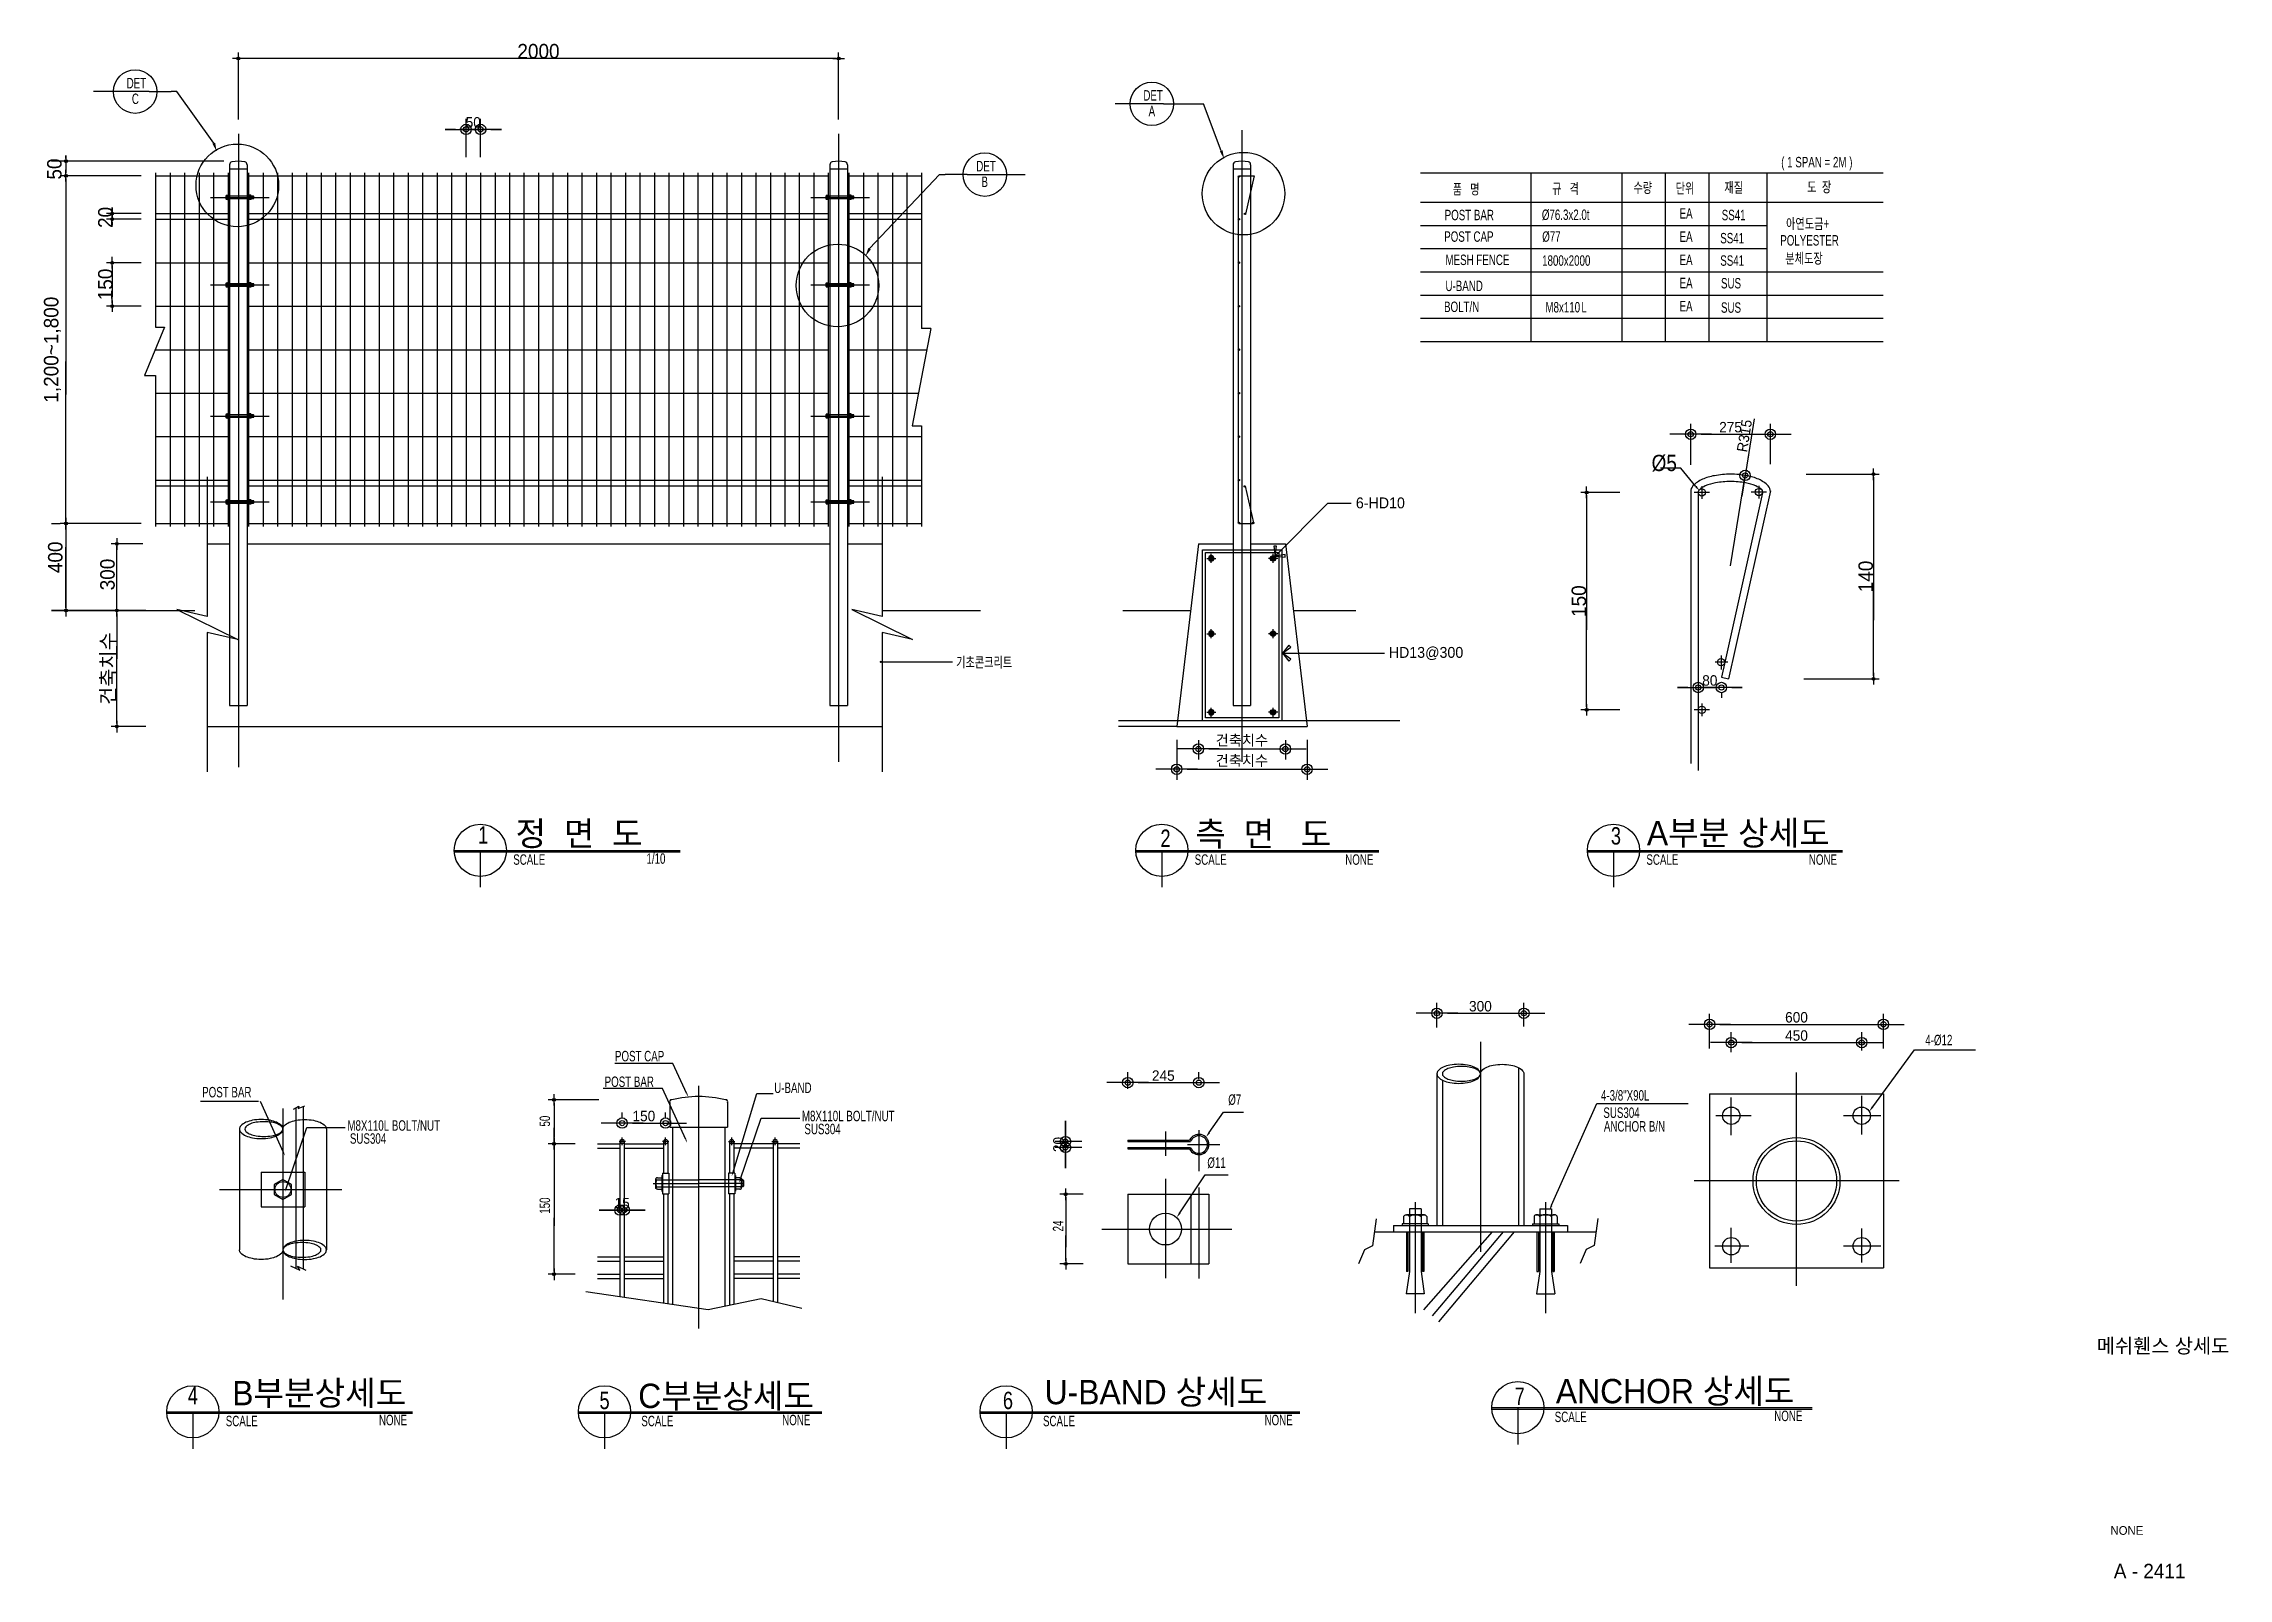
# Model space of a CAD drawing. Header units: millimetres. Extents: x 252236504 to 252719117, y 504208406 to 504547114.
# Drawn here: x 252711579 to 252719117, y 504208406 to 504213700 of the extents above; entities that cross this region are included whole.
import ezdxf
from ezdxf.enums import TextEntityAlignment as Align

# ---------------------------------------------------------------- set-up
doc = ezdxf.new("R2010")
doc.units = ezdxf.units.MM
doc.linetypes.add('CEN', pattern=[35, 30, -2, 1, -2])
for name, color, linetype in [('4A.TEC FORM-TEXT', 3, 'Continuous'), ('4A.TEC TEXT 2', 3, 'Continuous'), ('BAR', 7, 'Continuous'), ('CEN', 1, 'CEN'), ('COL', 2, 'Continuous'), ('ELE', 4, 'Continuous'), ('FIN', 6, 'Continuous'), ('FUR', 4, 'Continuous'), ('GOOD', 81, 'Continuous'), ('HAT', 5, 'Continuous'), ('RD', 10, 'Continuous'), ('SHEET', 7, 'Continuous'), ('SYM', 7, 'Continuous'), ('TEX', 3, 'Continuous'), ('WAL', 3, 'Continuous'), ('WID', 4, 'Continuous'), ('지시선', 7, 'Continuous')]:
    doc.layers.add(name, color=color, linetype=linetype)
doc.styles.get("Standard").update_dxf_attribs({"font": ''})
doc.styles.add('굴림', font='')
doc.styles.add('나눔고딕', font='')
doc.styles.add('돋움', font='')
doc.styles.get('Standard').set_extended_font_data('Dotum')
doc.styles.get('굴림').set_extended_font_data('Gulim')
doc.styles.get('나눔고딕').set_extended_font_data('Dotum')
doc.styles.get('돋움').set_extended_font_data('Dotum')
doc.dimstyles.get("Standard").update_dxf_attribs({"dimtxt": 3, "dimasz": 3, "dimexe": 1.25, "dimexo": 3, "dimgap": 1, "dimtad": 1, "dimdec": 0, "dimzin": 1, "dimdsep": 46, "dimlunit": 6, "dimtxsty": 'Standard', "dimcen": 2.5, "dimadec": 0, "dimazin": 0, "dimtfac": 1, "dimtdec": 0, "dimtix": 1, "dimtmove": 2, "dimatfit": 3, "dimfxl": 0, "dimtolj": 1, "dimtzin": 1, "dimarcsym": 0})

msp = doc.modelspace()

# ---------------------------------------------------------------- texts
at = {"color": 0, "linetype": 'Continuous', "style": '돋움'}
msp.add_text('2000', height=50, dxfattribs=at).set_placement((252713286.36, 504213673.92, -1666.67), align=Align.MIDDLE_CENTER)
for s, p in [('50', (252711615.97, 504213267.34, -1666.67)), ('20', (252711791.92, 504213100.39, -1666.67)), ('150', (252711791.73, 504212869.2, -1666.67)), ('1,200~1,800', (252711604.89, 504212644.2, -1666.67)), ('400', (252711619.03, 504211927.93, -1666.67)), ('300', (252711799.08, 504211868.61, -1666.67)), ('140', (252717865.69, 504211861.83, -1666.67)), ('150', (252716876.02, 504211776.82, -1666.67)), ('건축치수', (252711801.15, 504211544.2, -1666.67))]:
    msp.add_text(s, height=50, rotation=90, dxfattribs=at).set_placement(p, align=Align.MIDDLE_CENTER)
at = {"linetype": 'Continuous', "style": '돋움', "width": 0.714286}
for s, p in [('( 1 SPAN = 2M )', (252717574.28, 504213273.21, -1666.67)), ('품   명', (252716440.63, 504213179.89, -1666.67)), ('규   격', (252716783.66, 504213182.03, -1666.67)), ('수량', (252717064.28, 504213184.94, -1666.67)), ('단위', (252717210.27, 504213183.31, -1666.67)), ('재질', (252717377.86, 504213185.97, -1666.67)), ('도  장', (252717663.6, 504213187.25, -1666.67)), ('POST BAR', (252716413, 504213090.75, -1666.67)), ('%%c76.3x2.0t', (252716748.35, 504213091.64, -1666.67)), ('EA', (252717223.55, 504213096.22, -1666.67)), ('SS41', (252717368.93, 504213090.75, -1666.67)), ('아연도금+', (252717590.95, 504213060.83, -1666.67)), ('POST CAP', (252716411.54, 504213016.4, -1666.67)), ('%%c77', (252716749.54, 504213016.5, -1666.67)), ('EA', (252717223.55, 504213016.22, -1666.67)), ('SS41', (252717363.94, 504213010.96, -1666.67)), ('POLYESTER', (252717571, 504213003.48, -1666.67)), ('MESH FENCE', (252716415.87, 504212936.15, -1666.67)), ('1800x2000', (252716749.31, 504212933.65, -1666.67)), ('EA', (252717223.55, 504212936.22, -1666.67)), ('SS41', (252717363.94, 504212933.65, -1666.67)), ('분체도장', (252717588.46, 504212941.14, -1666.67)), ('U-BAND', (252716415.87, 504212846.38, -1666.67)), ('EA', (252717223.55, 504212856.22, -1666.67)), ('SUS', (252717366.44, 504212855.51, -1666.67)), ('BOLT/N', (252716410.88, 504212774.06, -1666.67)), ('M8x110', (252716760.67, 504212772.61, -1666.67)), ('L', (252716884.75, 504212772.61, -1666.67)), ('EA', (252717223.55, 504212776.22, -1666.67)), ('SUS', (252717366.44, 504212771.57, -1666.67)), ('4-%%c12', (252718071.35, 504210244.84, -1666.67)), ('POST CAP', (252713550.18, 504210189.4, -1666.67)), ('POST BAR', (252713514.58, 504210100.98, -1666.67)), ('POST BAR', (252712125.98, 504210065.03, -1666.67)), ('U-BAND', (252714099.68, 504210080.17, -1666.67)), ('%%c7', (252715666.31, 504210039.32, -1666.67)), ('4-3/8"X90L', (252716952.33, 504210054.07, -1666.67)), ('M8X110L BOLT/NUT', (252712627.08, 504209950.06, -1666.67)), ('M8X110L BOLT/NUT', (252714195.22, 504209982.85, -1666.67)), ('SUS304', (252714203.82, 504209937.97, -1666.67)), ('SUS304', (252716960.55, 504209994.25, -1666.67)), ('ANCHOR B/N', (252716962.46, 504209947.19, -1666.67)), ('SUS304', (252712635.68, 504209905.17, -1666.67)), ('%%c11', (252715594.19, 504209821.76, -1666.67))]:
    msp.add_text(s, height=36, dxfattribs=at).set_placement(p)
at = {"linetype": 'Continuous', "style": '돋움', "width": 0.892857}
msp.add_text('%%c5', height=56, dxfattribs=at).set_placement((252717214.18, 504212253.5, -1666.67), align=Align.MIDDLE_RIGHT)
at = {"color": 0, "linetype": 'Continuous', "style": '돋움', "width": 0.714286}
for s, p in [('50', (252713326.23, 504209964.44, -1666.67)), ('150', (252713326.23, 504209663.64, -1666.67)), ('24', (252715097.21, 504209602.64, -1666.67))]:
    msp.add_text(s, height=36, rotation=90, dxfattribs=at).set_placement(p)
at = {"layer": '4A.TEC FORM-TEXT', "style": '돋움'}
msp.add_text('A - 2411', height=50, dxfattribs=at).set_placement((252718845.44, 504208406.14, -1666.67), align=Align.CENTER)
at = {"layer": '4A.TEC TEXT 2', "style": '나눔고딕'}
for s, height, p in [('메쉬휀스 상세도', 50, (252718891.61, 504209182.86, -1666.67)), ('NONE', 30, (252718767.04, 504208556.14, -1666.67))]:
    msp.add_text(s, height=height, dxfattribs=at).set_placement(p, align=Align.CENTER)
at = {"layer": 'SHEET', "linetype": 'Continuous', "style": '돋움'}
for s, height, width, p in [('DET', 36, 0.714286, (252711865.35, 504213545.65, -1666.67)), ('C', 36, 0.714286, (252711883.39, 504213491.65, -1666.67)), ('DET', 36, 0.714286, (252715373.45, 504213503.41, -1666.67)), ('A', 36, 0.714286, (252715391.5, 504213449.41, -1666.67)), ('DET', 36, 0.714286, (252714796.91, 504213259.41, -1666.67)), ('B', 36, 0.714286, (252714814.95, 504213205.41, -1666.67)), ('기초콘크리트', 36, 0.714286, (252714727.44, 504211548.29, -1666.67)), ('1', 60, 0.8, (252713078.04, 504210940.14, -1666.67)), ('2', 60, 0.8, (252715432.37, 504210928.93, -1666.67)), ('3', 60, 0.8, (252716986.53, 504210937.15, -1666.67)), ('SCALE', 36, 0.714286, (252713199.27, 504210867.4, -1666.67)), ('1/10', 36, 0.714286, (252713658.89, 504210870.76, -1666.67)), ('SCALE', 36, 0.714286, (252715550.54, 504210867.4, -1666.67)), ('NONE', 36, 0.714286, (252716070.01, 504210867.34, -1666.67)), ('SCALE', 36, 0.714286, (252717109.08, 504210867.4, -1666.67)), ('NONE', 36, 0.714286, (252717669.7, 504210867.34, -1666.67)), ('4', 60, 0.8, (252712076.32, 504209006.79, -1666.67)), ('5', 60, 0.8, (252713496.98, 504208989.67, -1666.67)), ('6', 60, 0.8, (252714888.79, 504208989.67, -1666.67)), ('7', 60, 0.8, (252716654.42, 504209003.99, -1666.67)), ('SCALE', 36, 0.714286, (252712207.33, 504208930.72, -1666.67)), ('NONE', 36, 0.714286, (252712735.86, 504208934.08, -1666.67)), ('SCALE', 36, 0.714286, (252713641.24, 504208930.72, -1666.67)), ('NONE', 36, 0.714286, (252714127.34, 504208934.08, -1666.67)), ('SCALE', 36, 0.714286, (252715027.12, 504208930.72, -1666.67)), ('NONE', 36, 0.714286, (252715791.62, 504208934.08, -1666.67)), ('SCALE', 36, 0.714286, (252716792.76, 504208945.03, -1666.67)), ('NONE', 36, 0.714286, (252717550.19, 504208948.4, -1666.67))]:
    msp.add_text(s, height=height, dxfattribs=dict(at, width=width)).set_placement(p)
for s, p in [('A부분 상세도', (252717110.84, 504210934.88, -1666.67)), ('정  면  도', (252713207.24, 504210933.21, -1666.67)), ('측  면   도', (252715552.83, 504210931.36, -1666.67)), ('B부분상세도', (252712229.66, 504209002.97, -1666.67)), ('C부분상세도', (252713630.49, 504208993.47, -1666.67)), ('U-BAND 상세도', (252715032.75, 504209006.51, -1666.67)), ('ANCHOR 상세도', (252716796.83, 504209009.81, -1666.67))]:
    msp.add_text(s, height=84, dxfattribs=at).set_placement(p)
at = {"layer": 'TEX', "ltscale": 4, "style": '굴림'}
for s, p in [('6-HD10', (252716106.68, 504212096.92, -1666.68)), ('HD13@300', (252716220.08, 504211581.22, -1666.68))]:
    msp.add_text(s, height=37.5, dxfattribs=at).set_placement(p)

# ---------------------------------------------------------------- blocks, each defined once
blk = doc.blocks.new('DIMDOT')
at = {"color": 0}
blk.add_line((-2, 0), (2, 0), dxfattribs=at)
for radius in [0.5, 0.25]:
    blk.add_circle((0, 0), radius, dxfattribs=at)
blk = doc.blocks.new('*D160')
at = {"color": 7, "linetype": 'Continuous', "lineweight": -2}
for p, q in [((252713575, 504209992.8), (252713575, 504210012.4)), ((252713611, 504209976.4), (252713689, 504209976.4)), ((252713725, 504209992.8), (252713725, 504210012.4))]:
    blk.add_line(p, q, dxfattribs=at)
at = {"layer": 'Defpoints', "color": 0}
for p in [(252713725, 504209976.4), (252713575, 504209938.8), (252713725, 504209938.8)]:
    blk.add_point(p, dxfattribs=at)
at = {"color": 7, "lineweight": -2, "xscale": 36, "yscale": 36, "zscale": 36, "rotation": 180}
blk.add_blockref('DIMDOT', (252713575, 504209976.4), dxfattribs=at)
at = {"color": 7, "lineweight": -2, "xscale": 36, "yscale": 36, "zscale": 36}
blk.add_blockref('DIMDOT', (252713725, 504209976.4), dxfattribs=at)
at = {"color": 7, "insert": (252713650, 504210000.5), "char_height": 36, "attachment_point": 5}
blk.add_mtext('\\A1;150', dxfattribs=at)
blk = doc.blocks.new('*D161')
at = {"color": 7, "linetype": 'Continuous', "lineweight": -2}
for p, q in [((252715319.7, 504210094.3), (252715319.7, 504210151.9)), ((252715564.7, 504210128.4), (252715564.7, 504210151.9)), ((252715355.7, 504210115.9), (252715528.7, 504210115.9))]:
    blk.add_line(p, q, dxfattribs=at)
at = {"layer": 'Defpoints', "color": 0}
for p in [(252715564.7, 504210115.9), (252715564.7, 504210074.4), (252715319.7, 504210040.3)]:
    blk.add_point(p, dxfattribs=at)
at = {"color": 7, "lineweight": -2, "xscale": 36, "yscale": 36, "zscale": 36, "rotation": 180}
blk.add_blockref('DIMDOT', (252715319.7, 504210115.9), dxfattribs=at)
at = {"color": 7, "lineweight": -2, "xscale": 36, "yscale": 36, "zscale": 36}
blk.add_blockref('DIMDOT', (252715564.7, 504210115.9), dxfattribs=at)
at = {"color": 7, "insert": (252715442.2, 504210139.9), "char_height": 36, "attachment_point": 5}
blk.add_mtext('\\A1;245', dxfattribs=at)
blk = doc.blocks.new('*D162')
at = {"color": 7, "linetype": 'Continuous', "lineweight": -2}
for p, q in [((252715104.7, 504209948.4), (252715104.7, 504209984.4)), ((252715161.7, 504209912.4), (252715068.7, 504209912.4)), ((252715104.7, 504209912.4), (252715104.7, 504209892.4)), ((252715161.7, 504209892.4), (252715068.7, 504209892.4)), ((252715104.7, 504209856.4), (252715104.7, 504209820.4))]:
    blk.add_line(p, q, dxfattribs=at)
at = {"layer": 'Defpoints', "color": 0}
for p in [(252715215.7, 504209912.4), (252715104.7, 504209892.4), (252715215.7, 504209892.4)]:
    blk.add_point(p, dxfattribs=at)
at = {"color": 7, "lineweight": -2, "xscale": 36, "yscale": 36, "zscale": 36}
for p, rotation in [((252715104.7, 504209912.4), 270), ((252715104.7, 504209892.4), 90)]:
    blk.add_blockref('DIMDOT', p, dxfattribs=dict(at, rotation=rotation))
at = {"color": 7, "insert": (252715080.6, 504209902.4), "char_height": 36, "attachment_point": 5, "rotation": 90}
blk.add_mtext('\\A1;20', dxfattribs=at)
blk = doc.blocks.new('*D163')
at = {"color": 7, "linetype": 'Continuous', "lineweight": -2}
for p, q in [((252713531.5, 504209676.2), (252713495.5, 504209676.2)), ((252713567.5, 504209676.2), (252713582.5, 504209676.2)), ((252713618.5, 504209676.2), (252713654.5, 504209676.2)), ((252713567.5, 504209661.6), (252713567.5, 504209640.2)), ((252713582.5, 504209663), (252713582.5, 504209640.2))]:
    blk.add_line(p, q, dxfattribs=at)
at = {"layer": 'Defpoints', "color": 0}
for p in [(252713567.5, 504209715.6), (252713582.5, 504209717), (252713582.5, 504209676.2)]:
    blk.add_point(p, dxfattribs=at)
at = {"color": 7, "lineweight": -2, "xscale": 36, "yscale": 36, "zscale": 36}
blk.add_blockref('DIMDOT', (252713567.5, 504209676.2), dxfattribs=at)
at = {"color": 7, "lineweight": -2, "xscale": 36, "yscale": 36, "zscale": 36, "rotation": 180}
blk.add_blockref('DIMDOT', (252713582.5, 504209676.2), dxfattribs=at)
at = {"color": 7, "insert": (252713575, 504209700.2), "char_height": 36, "attachment_point": 5}
blk.add_mtext('\\A1;15', dxfattribs=at)
blk = doc.blocks.new('*D166')
at = {"color": 7, "linetype": 'Continuous', "lineweight": -2}
for p, q in [((252717327, 504210233.4), (252717327, 504210353)), ((252717927, 504210233.4), (252717927, 504210353)), ((252717363, 504210317), (252717891, 504210317))]:
    blk.add_line(p, q, dxfattribs=at)
at = {"layer": 'Defpoints', "color": 0}
for p in [(252717927, 504210317), (252717327, 504210179.4), (252717927, 504210179.4)]:
    blk.add_point(p, dxfattribs=at)
at = {"color": 7, "lineweight": -2, "xscale": 36, "yscale": 36, "zscale": 36, "rotation": 180}
blk.add_blockref('DIMDOT', (252717327, 504210317), dxfattribs=at)
at = {"color": 7, "lineweight": -2, "xscale": 36, "yscale": 36, "zscale": 36}
blk.add_blockref('DIMDOT', (252717927, 504210317), dxfattribs=at)
at = {"color": 7, "insert": (252717627, 504210341), "char_height": 36, "attachment_point": 5}
blk.add_mtext('\\A1;600', dxfattribs=at)
blk = doc.blocks.new('*D167')
at = {"color": 7, "linetype": 'Continuous', "lineweight": -2}
for p, q in [((252717402, 504210221.4), (252717402, 504210290.1)), ((252717852, 504210227), (252717852, 504210290.1)), ((252717438, 504210254.1), (252717816, 504210254.1))]:
    blk.add_line(p, q, dxfattribs=at)
at = {"layer": 'Defpoints', "color": 0}
for p in [(252717852, 504210254.1), (252717402, 504210167.4), (252717852, 504210173)]:
    blk.add_point(p, dxfattribs=at)
at = {"color": 7, "lineweight": -2, "xscale": 36, "yscale": 36, "zscale": 36, "rotation": 180}
blk.add_blockref('DIMDOT', (252717402, 504210254.1), dxfattribs=at)
at = {"color": 7, "lineweight": -2, "xscale": 36, "yscale": 36, "zscale": 36}
blk.add_blockref('DIMDOT', (252717852, 504210254.1), dxfattribs=at)
at = {"color": 7, "insert": (252717627, 504210278.2), "char_height": 36, "attachment_point": 5}
blk.add_mtext('\\A1;450', dxfattribs=at)
blk = doc.blocks.new('*D168')
at = {"color": 7, "linetype": 'Continuous', "lineweight": -2}
for p, q in [((252716386.4, 504210305.9), (252716386.4, 504210391.3)), ((252716422.4, 504210355.3), (252716650.4, 504210355.3)), ((252716686.4, 504210309.1), (252716686.4, 504210391.3))]:
    blk.add_line(p, q, dxfattribs=at)
at = {"layer": 'Defpoints', "color": 0}
for p in [(252716686.4, 504210355.3), (252716386.4, 504210251.9), (252716686.4, 504210255.1)]:
    blk.add_point(p, dxfattribs=at)
at = {"color": 7, "lineweight": -2, "xscale": 36, "yscale": 36, "zscale": 36, "rotation": 180}
blk.add_blockref('DIMDOT', (252716386.4, 504210355.3), dxfattribs=at)
at = {"color": 7, "lineweight": -2, "xscale": 36, "yscale": 36, "zscale": 36}
blk.add_blockref('DIMDOT', (252716686.4, 504210355.3), dxfattribs=at)
at = {"color": 7, "insert": (252716536.4, 504210379.3), "char_height": 36, "attachment_point": 5}
blk.add_mtext('\\A1;300', dxfattribs=at)
blk = doc.blocks.new('*D158')
at = {"color": 7, "linetype": 'Continuous', "lineweight": -2}
for p, q in [((252717481, 504212405.1), (252717455.4, 504212246.1)), ((252717399.5, 504211899.1), (252717449.7, 504212210.5))]:
    blk.add_line(p, q, dxfattribs=at)
at = {"layer": 'Defpoints', "color": 0}
for p in [(252717449.7, 504212210.5), (252717399.5, 504211899.1)]:
    blk.add_point(p, dxfattribs=at)
at = {"color": 7, "lineweight": -2, "xscale": 36, "yscale": 36, "zscale": 36, "rotation": 260.8451855417732}
blk.add_blockref('DIMDOT', (252717449.7, 504212210.5), dxfattribs=at)
at = {"color": 7, "insert": (252717447.4, 504212347.2), "char_height": 36, "attachment_point": 5, "rotation": 80.84519}
blk.add_mtext('\\A1;R315', dxfattribs=at)
blk = doc.blocks.new('*D159')
at = {"color": 7, "linetype": 'Continuous', "lineweight": -2}
for p, q in [((252717262, 504212246.5), (252717262, 504212388.6)), ((252717536.8, 504212249.7), (252717536.8, 504212388.6)), ((252717298, 504212352.6), (252717500.8, 504212352.6))]:
    blk.add_line(p, q, dxfattribs=at)
at = {"layer": 'Defpoints', "color": 0}
for p in [(252717536.8, 504212352.6), (252717262, 504212192.5), (252717536.8, 504212195.7)]:
    blk.add_point(p, dxfattribs=at)
at = {"color": 7, "lineweight": -2, "xscale": 36, "yscale": 36, "zscale": 36, "rotation": 180}
blk.add_blockref('DIMDOT', (252717262, 504212352.6), dxfattribs=at)
at = {"color": 7, "lineweight": -2, "xscale": 36, "yscale": 36, "zscale": 36}
blk.add_blockref('DIMDOT', (252717536.8, 504212352.6), dxfattribs=at)
at = {"color": 7, "insert": (252717399.4, 504212376.7), "char_height": 36, "attachment_point": 5}
blk.add_mtext('\\A1;275', dxfattribs=at)
blk = doc.blocks.new('*D164')
at = {"color": 7, "linetype": 'Continuous', "lineweight": -2}
for p, q in [((252717251.9, 504211478.9), (252717215.9, 504211478.9)), ((252717367.9, 504211478.9), (252717287.9, 504211478.9)), ((252717287.9, 504211454.1), (252717287.9, 504211442.9)), ((252717367.9, 504211460.5), (252717367.9, 504211442.9)), ((252717403.9, 504211478.9), (252717439.9, 504211478.9))]:
    blk.add_line(p, q, dxfattribs=at)
at = {"layer": 'Defpoints', "color": 0}
for p in [(252717287.9, 504211508.1), (252717367.9, 504211514.5), (252717287.9, 504211478.9)]:
    blk.add_point(p, dxfattribs=at)
at = {"color": 7, "lineweight": -2, "xscale": 36, "yscale": 36, "zscale": 36}
blk.add_blockref('DIMDOT', (252717287.9, 504211478.9), dxfattribs=at)
at = {"color": 7, "lineweight": -2, "xscale": 36, "yscale": 36, "zscale": 36, "rotation": 180}
blk.add_blockref('DIMDOT', (252717367.9, 504211478.9), dxfattribs=at)
at = {"color": 7, "insert": (252717327.9, 504211503), "char_height": 36, "attachment_point": 5}
blk.add_mtext('\\A1;80', dxfattribs=at)
blk = doc.blocks.new('*D165')
at = {"color": 7, "linetype": 'Continuous', "lineweight": -2}
for p, q in [((252713000.4, 504213404.2), (252712964.4, 504213404.2)), ((252713036.4, 504213308.2), (252713036.4, 504213440.2)), ((252713036.4, 504213404.2), (252713086.4, 504213404.2)), ((252713086.4, 504213308.2), (252713086.4, 504213440.2)), ((252713122.4, 504213404.2), (252713158.4, 504213404.2))]:
    blk.add_line(p, q, dxfattribs=at)
at = {"layer": 'Defpoints', "color": 0}
for p in [(252713086.4, 504213404.2), (252713036.4, 504213254.2), (252713086.4, 504213254.2)]:
    blk.add_point(p, dxfattribs=at)
at = {"color": 7, "lineweight": -2, "xscale": 36, "yscale": 36, "zscale": 36}
blk.add_blockref('DIMDOT', (252713036.4, 504213404.2), dxfattribs=at)
at = {"color": 7, "lineweight": -2, "xscale": 36, "yscale": 36, "zscale": 36, "rotation": 180}
blk.add_blockref('DIMDOT', (252713086.4, 504213404.2), dxfattribs=at)
at = {"color": 7, "insert": (252713061.4, 504213428.2), "char_height": 36, "attachment_point": 5}
blk.add_mtext('\\A1;50', dxfattribs=at)
blk = doc.blocks.new('DOT')
at = {"color": 0, "linetype": 'Continuous'}
blk.add_line((-0.5, 0), (-1, 0), dxfattribs=at)
at = {"color": 0, "linetype": 'Continuous', "const_width": 0.5}
blk.add_lwpolyline([(-0.25, 0, 1), (0.25, 0, 1)], format="xyb", close=True, dxfattribs=at)
blk = doc.blocks.new('*D169')
at = {"color": 7, "linetype": 'Continuous', "lineweight": -2}
for p, q in [((252715563.4, 504211297.7), (252715563.4, 504211230.8)), ((252715599.4, 504211266.8), (252715827.4, 504211266.8)), ((252715863.4, 504211297.7), (252715863.4, 504211230.8))]:
    blk.add_line(p, q, dxfattribs=at)
at = {"layer": 'Defpoints', "color": 0}
for p in [(252715563.4, 504211351.7), (252715863.4, 504211351.7), (252715863.4, 504211266.8)]:
    blk.add_point(p, dxfattribs=at)
at = {"color": 7, "lineweight": -2, "xscale": 36, "yscale": 36, "zscale": 36, "rotation": 180}
blk.add_blockref('DIMDOT', (252715563.4, 504211266.8), dxfattribs=at)
at = {"color": 7, "lineweight": -2, "xscale": 36, "yscale": 36, "zscale": 36}
blk.add_blockref('DIMDOT', (252715863.4, 504211266.8), dxfattribs=at)
at = {"color": 7, "insert": (252715713.4, 504211295.1), "char_height": 36, "attachment_point": 5}
blk.add_mtext('\\A1;건축치수', dxfattribs=at)
blk = doc.blocks.new('*D170')
at = {"color": 7, "linetype": 'Continuous', "lineweight": -2}
for p, q in [((252715488.4, 504211298.1), (252715488.4, 504211160.8)), ((252715938.4, 504211298.1), (252715938.4, 504211160.8)), ((252715524.4, 504211196.8), (252715902.4, 504211196.8))]:
    blk.add_line(p, q, dxfattribs=at)
at = {"layer": 'Defpoints', "color": 0}
for p in [(252715488.4, 504211352.1), (252715938.4, 504211352.1), (252715938.4, 504211196.8)]:
    blk.add_point(p, dxfattribs=at)
at = {"color": 7, "lineweight": -2, "xscale": 36, "yscale": 36, "zscale": 36, "rotation": 180}
blk.add_blockref('DIMDOT', (252715488.4, 504211196.8), dxfattribs=at)
at = {"color": 7, "lineweight": -2, "xscale": 36, "yscale": 36, "zscale": 36}
blk.add_blockref('DIMDOT', (252715938.4, 504211196.8), dxfattribs=at)
at = {"color": 7, "insert": (252715713.4, 504211225.1), "char_height": 36, "attachment_point": 5}
blk.add_mtext('\\A1;건축치수', dxfattribs=at)
blk = doc.blocks.new('SHD25(30)')
at = {"layer": 'BAR'}
h = blk.add_hatch(color=250, dxfattribs=at)
h.dxf.hatch_style = 1
edge = h.paths.add_edge_path()
edge.add_ellipse((0, 0), major_axis=(15, 0), ratio=1, start_angle=0, end_angle=360)
at = {"layer": 'BAR', "color": 3}
blk.add_circle((0, 0), 15, dxfattribs=at)
at = {"layer": 'CEN'}
for p, q in [((25, 0), (-25, 0)), ((0, -25), (0, 25))]:
    blk.add_line(p, q, dxfattribs=at)

# ---------------------------------------------------------------- dimensions: what is measured, and where the dimension line sits
at = {"linetype": 'Continuous'}
for base, p1, p2, override, picture, middle in [((252713086.36, 504213404.2, -1666.67), (252713036.36, 504213254.2, -1666.67), (252713086.36, 504213254.2, -1666.67), {"dimscale": 1, "dimtxt": 36, "dimasz": 36, "dimexe": 36, "dimexo": 54, "dimgap": 6, "dimblk": 'DIMDOT', "dimsah": 0, "dimclrd": 7, "dimclre": 7, "dimclrt": 7}, '*D165', (252713061.36, 504213428.22, -1666.67)), ((252717536.82, 504212352.64, -1666.67), (252717261.99, 504212192.54, -1666.67), (252717536.82, 504212195.67, -1666.67), {"dimscale": 1, "dimtxt": 36, "dimasz": 36, "dimexe": 36, "dimexo": 54, "dimgap": 6, "dimblk": 'DIMDOT', "dimsah": 0, "dimclrd": 7, "dimclre": 7, "dimclrt": 7}, '*D159', (252717399.4, 504212376.67, -1666.67)), ((252717287.94, 504211478.93, -1666.67), (252717367.94, 504211514.55, -1666.67), (252717287.94, 504211508.09, -1666.67), {"dimscale": 1, "dimtxt": 36, "dimasz": 36, "dimexe": 36, "dimexo": 54, "dimgap": 6, "dimblk": 'DIMDOT', "dimsah": 0, "dimclrd": 7, "dimclre": 7, "dimclrt": 7}, '*D164', (252717327.94, 504211502.96, -1666.67)), ((252716686.41, 504210355.32, -1666.67), (252716386.41, 504210251.86, -1666.67), (252716686.41, 504210255.12, -1666.67), {"dimscale": 1, "dimtxt": 36, "dimasz": 36, "dimexe": 36, "dimexo": 54, "dimgap": 6, "dimtad": 1, "dimdec": 0, "dimlfac": 1, "dimzin": 1, "dimblk": 'DIMDOT', "dimsah": 0, "dimse1": 0, "dimse2": 0, "dimclrd": 7, "dimclre": 7, "dimclrt": 7, "dimadec": 0, "dimazin": 0}, '*D168', (252716536.41, 504210379.34, -1666.67)), ((252717927, 504210316.98, -1666.67), (252717327, 504210179.4, -1666.67), (252717927, 504210179.4, -1666.67), {"dimscale": 1, "dimtxt": 36, "dimasz": 36, "dimexe": 36, "dimexo": 54, "dimgap": 6, "dimtad": 1, "dimdec": 0, "dimlfac": 1, "dimzin": 1, "dimblk": 'DIMDOT', "dimsah": 0, "dimse1": 0, "dimse2": 0, "dimclrd": 7, "dimclre": 7, "dimclrt": 7, "dimadec": 0, "dimazin": 0}, '*D166', (252717627, 504210341, -1666.67)), ((252717852, 504210254.15, -1666.67), (252717402, 504210167.4, -1666.67), (252717852, 504210173.05, -1666.67), {"dimscale": 1, "dimtxt": 36, "dimasz": 36, "dimexe": 36, "dimexo": 54, "dimgap": 6, "dimtad": 1, "dimdec": 0, "dimlfac": 1, "dimzin": 1, "dimblk": 'DIMDOT', "dimsah": 0, "dimse1": 0, "dimse2": 0, "dimclrd": 7, "dimclre": 7, "dimclrt": 7, "dimadec": 0, "dimazin": 0}, '*D167', (252717627, 504210278.17, -1666.67)), ((252715564.7, 504210115.9, -1666.67), (252715319.7, 504210040.27, -1666.67), (252715564.7, 504210074.44, -1666.67), {"dimscale": 1, "dimtxt": 36, "dimasz": 36, "dimexe": 36, "dimexo": 54, "dimgap": 6, "dimblk": 'DIMDOT', "dimsah": 0, "dimclrd": 7, "dimclre": 7, "dimclrt": 7}, '*D161', (252715442.2, 504210139.92, -1666.67)), ((252713725.05, 504209976.43, -1666.67), (252713575.05, 504209938.83, -1666.67), (252713725.05, 504209938.83, -1666.67), {"dimscale": 1, "dimtxt": 36, "dimasz": 36, "dimexe": 36, "dimexo": 54, "dimgap": 6, "dimblk": 'DIMDOT', "dimsah": 0, "dimclrd": 7, "dimclre": 7, "dimclrt": 7}, '*D160', (252713650.05, 504210000.46, -1666.67)), ((252713582.55, 504209676.16, -1666.67), (252713567.55, 504209715.59, -1666.67), (252713582.55, 504209716.99, -1666.67), {"dimscale": 1, "dimtxt": 36, "dimasz": 36, "dimexe": 36, "dimexo": 54, "dimgap": 6, "dimblk": 'DIMDOT', "dimsah": 0, "dimclrd": 7, "dimclre": 7, "dimclrt": 7}, '*D163', (252713575.05, 504209700.18, -1666.67))]:
    dim = msp.add_linear_dim(base=base, p1=p1, p2=p2, dimstyle='Standard', override=override, dxfattribs=at)
    dim.commit()
    dim.dimension.update_dxf_attribs({"geometry": picture, "text_midpoint": middle})
dim = msp.add_radius_dim(center=(252717399.49, 504211899.12, -1666.67), mpoint=(252717449.68, 504212210.53, -1666.67), dimstyle='Standard', override={"dimscale": 1, "dimtxt": 36, "dimasz": 36, "dimexe": 0.5, "dimexo": 0.3, "dimgap": 6, "dimblk": 'DIMDOT', "dimsah": 0, "dimclrd": 7, "dimclre": 2, "dimclrt": 7}, dxfattribs=at)
dim.commit()
dim.dimension.update_dxf_attribs({"geometry": '*D158', "text_midpoint": (252717447.36, 504212347.18, -1666.67)})
at = {"color": 0, "linetype": 'Continuous'}
for base, p1, p2, picture, middle in [((252715938.39, 504211196.85, -1666.67), (252715488.39, 504211352.07, -1666.67), (252715938.39, 504211352.07, -1666.67), '*D170', (252715713.39, 504211225.07, -1666.67)), ((252715863.39, 504211266.85, -1666.67), (252715563.39, 504211351.7, -1666.67), (252715863.39, 504211351.7, -1666.67), '*D169', (252715713.39, 504211295.07, -1666.67))]:
    dim = msp.add_linear_dim(base=base, p1=p1, p2=p2, text='건축치수', dimstyle='Standard', override={"dimscale": 1, "dimtxt": 36, "dimasz": 36, "dimexe": 36, "dimexo": 54, "dimgap": 6, "dimblk": 'DIMDOT', "dimsah": 0, "dimclrd": 7, "dimclre": 7, "dimclrt": 7}, dxfattribs=at)
    dim.commit()
    dim.dimension.update_dxf_attribs({"geometry": picture, "text_midpoint": middle})
at = {"linetype": 'Continuous'}
dim = msp.add_linear_dim(base=(252715104.65, 504209892.42, -1666.67), p1=(252715215.66, 504209912.42, -1666.67), p2=(252715215.66, 504209892.42, -1666.67), angle=90, dimstyle='Standard', override={"dimscale": 1, "dimtxt": 36, "dimasz": 36, "dimexe": 36, "dimexo": 54, "dimgap": 6, "dimblk": 'DIMDOT', "dimsah": 0, "dimclrd": 7, "dimclre": 7, "dimclrt": 7}, dxfattribs=at)
dim.commit()
dim.dimension.update_dxf_attribs({"geometry": '*D162', "text_midpoint": (252715080.63, 504209902.42, -1666.67)})

# ---------------------------------------------------------------- linework, layer by layer
at = {"color": 0, "linetype": 'Continuous'}
for p, q in [((252712250.86, 504213438.72, -1666.67), (252712250.86, 504213668.92, -1666.67)), ((252714321.86, 504213438.72, -1666.67), (252714321.86, 504213668.92, -1666.67)), ((252714311.86, 504213648.92, -1666.67), (252712260.86, 504213648.92, -1666.67)), ((252711662.37, 504213294.2, -1666.67), (252711606, 504213294.2, -1666.67)), ((252712200.86, 504213294.2, -1666.67), (252711636, 504213294.2, -1666.67)), ((252711656, 504213304.2, -1666.67), (252711656, 504213314.2, -1666.67)), ((252711915.36, 504213244.2, -1666.67), (252711636, 504213244.2, -1666.67)), ((252711915.36, 504213244.2, -1666.67), (252711636, 504213244.2, -1666.67)), ((252711656, 504213234.2, -1666.67), (252711656, 504212489.6, -1666.67)), ((252711656, 504213234.2, -1666.67), (252711656, 504213224.2, -1666.67)), ((252711915.36, 504213114.2, -1666.67), (252711795.36, 504213114.2, -1666.67)), ((252711915.36, 504213094.2, -1666.67), (252711795.36, 504213094.2, -1666.67)), ((252711815.36, 504213124.2, -1666.67), (252711815.36, 504213134.2, -1666.67)), ((252711815.36, 504213084.2, -1666.67), (252711815.36, 504213074.2, -1666.67)), ((252711915.36, 504212944.2, -1666.67), (252711795.36, 504212944.2, -1666.67)), ((252711815.36, 504212934.2, -1666.67), (252711815.36, 504212827.04, -1666.67)), ((252711815.36, 504212804.2, -1666.67), (252711815.36, 504212838.54, -1666.67)), ((252711915.36, 504212794.2, -1666.67), (252711795.36, 504212794.2, -1666.67)), ((252711656, 504212054.2, -1666.67), (252711656, 504212604.01, -1666.67)), ((252717660.52, 504212214.55, -1666.67), (252717912.52, 504212214.55, -1666.67)), ((252717892.52, 504212204.55, -1666.67), (252717892.52, 504211710.88, -1666.67)), ((252717017.48, 504212151.82, -1666.67), (252716882.86, 504212151.82, -1666.67)), ((252716902.86, 504212141.82, -1666.67), (252716902.86, 504211678.01, -1666.67)), ((252711606, 504212044.2, -1666.67), (252711636, 504212044.2, -1666.67)), ((252711915.36, 504212044.2, -1666.67), (252711636, 504212044.2, -1666.67)), ((252711656, 504212034.2, -1666.67), (252711656, 504211745.49, -1666.67)), ((252711656, 504211754.2, -1666.67), (252711656, 504211963.54, -1666.67)), ((252711921.43, 504211974.2, -1666.67), (252711811.43, 504211974.2, -1666.67)), ((252711831.43, 504211751.59, -1666.67), (252711831.43, 504211966.6, -1666.67)), ((252717892.52, 504211519.11, -1666.67), (252717892.52, 504211831.17, -1666.67)), ((252711908.23, 504211744.2, -1666.67), (252711606, 504211744.2, -1666.67)), ((252711931.43, 504211744.2, -1666.67), (252711811.43, 504211744.2, -1666.67)), ((252711921.43, 504211744.2, -1666.67), (252711811.43, 504211744.2, -1666.67)), ((252711831.43, 504211734.2, -1666.67), (252711831.43, 504211577.24, -1666.67)), ((252711831.43, 504211734.2, -1666.67), (252711831.43, 504211724.2, -1666.67)), ((252716902.86, 504211411.82, -1666.67), (252716902.86, 504211746.16, -1666.67)), ((252711831.43, 504211354.2, -1666.67), (252711831.43, 504211621.35, -1666.67)), ((252717652.42, 504211509.11, -1666.67), (252717912.52, 504211509.11, -1666.67)), ((252711931.43, 504211344.2, -1666.67), (252711811.43, 504211344.2, -1666.67)), ((252717017.48, 504211401.82, -1666.67), (252716882.86, 504211401.82, -1666.67)), ((252713494.07, 504210056.56, -1666.67), (252713319.99, 504210056.56, -1666.67)), ((252713339.99, 504210046.56, -1666.67), (252713339.99, 504209927.73, -1666.67)), ((252713412.63, 504209904.95, -1666.67), (252713319.99, 504209904.95, -1666.67)), ((252713339.99, 504209914.95, -1666.67), (252713339.99, 504209959.62, -1666.67)), ((252713339.99, 504209894.95, -1666.67), (252713339.99, 504209622.42, -1666.67)), ((252715165.66, 504209730.85, -1666.67), (252715085.42, 504209730.85, -1666.67)), ((252715105.42, 504209720.85, -1666.67), (252715105.42, 504209548.28, -1666.67)), ((252713339.99, 504209464.95, -1666.67), (252713339.99, 504209649.29, -1666.67)), ((252715105.42, 504209500.85, -1666.67), (252715105.42, 504209589.12, -1666.67)), ((252713412.63, 504209454.95, -1666.67), (252713319.99, 504209454.95, -1666.67)), ((252715165.66, 504209490.85, -1666.67), (252715085.42, 504209490.85, -1666.67))]:
    msp.add_line(p, q, dxfattribs=at)
at = {"linetype": 'Continuous'}
for p, q in [((252712038.54, 504213534.38, -1666.67), (252712018.54, 504213534.38, -1666.67)), ((252712166.01, 504213356.45, -1666.67), (252712038.54, 504213534.38, -1666.67)), ((252715642.07, 504213330.18, -1666.67), (252715581.46, 504213492.14, -1666.67)), ((252711656, 504213284.2, -1666.67), (252711656, 504213254.2, -1666.67)), ((252712220.61, 504213268.6, -1666.67), (252712281.11, 504213268.6, -1666.67)), ((252714428.94, 504212992.81, -1666.67), (252714669.99, 504213248.14, -1666.67)), ((252714669.99, 504213248.14, -1666.67), (252714689.99, 504213248.14, -1666.67)), ((252715700.39, 504213241.7, -1666.67), (252715700.39, 504212046.7, -1666.67)), ((252715702.89, 504213244.2, -1666.67), (252715755.39, 504213244.2, -1666.67)), ((252715755.39, 504213244.2, -1666.67), (252715726.01, 504213111.99, -1666.67)), ((252716329.21, 504213254.15, -1666.67), (252717925.51, 504213254.15, -1666.67)), ((252716711.64, 504212672.74, -1666.67), (252716711.64, 504213254.15, -1666.67)), ((252717025.51, 504212672.74, -1666.67), (252717025.51, 504213254.15, -1666.67)), ((252717175.51, 504212672.74, -1666.67), (252717175.51, 504213254.15, -1666.67)), ((252717325.51, 504212672.74, -1666.67), (252717325.51, 504213254.15, -1666.67)), ((252717525.51, 504212672.74, -1666.67), (252717525.51, 504213254.15, -1666.67)), ((252716329.21, 504213152.74, -1666.67), (252717925.51, 504213152.74, -1666.67)), ((252716329.21, 504213072.74, -1666.67), (252717525.51, 504213072.74, -1666.67)), ((252716329.21, 504212992.74, -1666.67), (252717525.51, 504212992.74, -1666.67)), ((252714225.59, 504212867.78, -1666.67), (252714427.93, 504212867.78, -1666.67)), ((252714279.26, 504212862.03, -1666.67), (252714279.26, 504212873.53, -1666.67)), ((252714279.95, 504212875.28, -1666.67), (252714284.76, 504212875.28, -1666.67)), ((252714357.36, 504212871.78, -1666.67), (252714279.95, 504212871.78, -1666.67)), ((252714279.95, 504212863.78, -1666.67), (252714357.36, 504212863.78, -1666.67)), ((252714284.76, 504212860.28, -1666.67), (252714279.95, 504212860.28, -1666.67)), ((252714284.76, 504212859.28, -1666.67), (252714284.76, 504212876.28, -1666.67)), ((252714284.76, 504212876.28, -1666.67), (252714286.36, 504212876.28, -1666.67)), ((252714284.76, 504212875.28, -1666.67), (252714284.76, 504212860.28, -1666.67)), ((252714286.36, 504212859.28, -1666.67), (252714284.76, 504212859.28, -1666.67)), ((252714286.36, 504212876.28, -1666.67), (252714286.36, 504212859.28, -1666.67)), ((252714288.76, 504212863.78, -1666.67), (252714288.76, 504212871.78, -1666.67)), ((252714357.36, 504212859.28, -1666.67), (252714357.36, 504212876.28, -1666.67)), ((252714357.36, 504212876.28, -1666.67), (252714358.96, 504212876.28, -1666.67)), ((252714358.96, 504212859.28, -1666.67), (252714357.36, 504212859.28, -1666.67)), ((252714358.96, 504212876.28, -1666.67), (252714358.96, 504212859.28, -1666.67)), ((252714358.96, 504212862.15, -1666.67), (252714358.96, 504212873.41, -1666.67)), ((252714364.78, 504212875.28, -1666.67), (252714359.65, 504212875.28, -1666.67)), ((252714364.78, 504212871.53, -1666.67), (252714359.65, 504212871.53, -1666.67)), ((252714364.78, 504212864.03, -1666.67), (252714359.65, 504212864.03, -1666.67)), ((252714364.78, 504212860.28, -1666.67), (252714359.65, 504212860.28, -1666.67)), ((252714365.46, 504212862.15, -1666.67), (252714365.46, 504212873.41, -1666.67)), ((252714374.14, 504212871.78, -1666.67), (252714365.46, 504212871.78, -1666.67)), ((252714365.46, 504212863.78, -1666.67), (252714374.14, 504212863.78, -1666.67)), ((252714374.76, 504212871.15, -1666.67), (252714374.14, 504212871.78, -1666.67)), ((252714374.14, 504212863.78, -1666.67), (252714374.14, 504212871.78, -1666.67)), ((252714374.14, 504212863.78, -1666.67), (252714374.76, 504212864.4, -1666.67)), ((252714374.76, 504212864.4, -1666.67), (252714374.76, 504212871.15, -1666.67)), ((252716329.21, 504212912.74, -1666.67), (252717925.51, 504212912.74, -1666.67)), ((252716329.21, 504212832.74, -1666.67), (252717925.51, 504212832.74, -1666.67)), ((252716329.21, 504212752.74, -1666.67), (252717925.51, 504212752.74, -1666.67)), ((252716329.21, 504212672.74, -1666.67), (252717925.51, 504212672.74, -1666.67)), ((252717207.93, 504212235.49, -1666.67), (252717157.84, 504212235.49, -1666.67)), ((252717227.93, 504212235.49, -1666.67), (252717207.93, 504212235.49, -1666.67)), ((252717280, 504212172.28, -1666.67), (252717227.93, 504212235.49, -1666.67)), ((252715754.73, 504212047.04, -1666.67), (252715725.6, 504212173.29, -1666.67)), ((252717300.4, 504212173.26, -1666.67), (252717300.4, 504212129.89, -1666.67)), ((252717497.3, 504212174.38, -1666.67), (252717497.3, 504212131.02, -1666.67)), ((252717327.07, 504212151.82, -1666.67), (252717273.36, 504212151.82, -1666.67)), ((252717523.97, 504212152.94, -1666.67), (252717470.26, 504212152.94, -1666.67)), ((252715702.89, 504212044.2, -1666.67), (252715752.26, 504212044.2, -1666.67)), ((252714475.09, 504211567.33, -1666.67), (252714715.08, 504211567.33, -1666.67)), ((252717389.99, 504211566.39, -1666.67), (252717345.98, 504211566.39, -1666.67)), ((252717366.68, 504211589.1, -1666.67), (252717366.68, 504211541.35, -1666.67)), ((252717300.4, 504211423.26, -1666.67), (252717300.4, 504211379.89, -1666.67)), ((252717327.07, 504211401.82, -1666.67), (252717273.36, 504211401.82, -1666.67)), ((252717890.01, 504210032.5, -1666.67), (252718034.25, 504210228.78, -1666.67)), ((252718034.25, 504210228.78, -1666.67), (252718054.25, 504210228.78, -1666.67)), ((252718054.25, 504210228.78, -1666.67), (252718244.34, 504210228.78, -1666.67)), ((252713742.73, 504210181.58, -1666.67), (252713550.02, 504210181.58, -1666.67)), ((252713749.37, 504210181.58, -1666.67), (252713742.73, 504210181.58, -1666.67)), ((252713798.51, 504210077.06, -1666.67), (252713749.37, 504210181.58, -1666.67)), ((252712320.73, 504210050.69, -1666.67), (252712120.09, 504210050.69, -1666.67)), ((252712406.72, 504209874.52, -1666.67), (252712326.73, 504210050.69, -1666.67)), ((252713708.48, 504210095.79, -1666.67), (252713509.86, 504210095.79, -1666.67)), ((252713714.48, 504210095.79, -1666.67), (252713708.48, 504210095.79, -1666.67)), ((252713794.47, 504209919.62, -1666.67), (252713714.48, 504210095.79, -1666.67)), ((252713957.09, 504209803.55, -1666.67), (252714039.94, 504210078.35, -1666.67)), ((252714039.94, 504210078.35, -1666.67), (252714045.94, 504210078.35, -1666.67)), ((252714045.94, 504210078.35, -1666.67), (252714095.67, 504210078.35, -1666.67)), ((252713982.42, 504209780.54, -1666.67), (252714055.2, 504209993.53, -1666.67)), ((252714055.2, 504209993.53, -1666.67), (252714061.2, 504209993.53, -1666.67)), ((252714061.2, 504209993.53, -1666.67), (252714188.01, 504209993.53, -1666.67)), ((252715600.77, 504209943.66, -1666.67), (252715649.4, 504210014.44, -1666.67)), ((252715649.4, 504210014.44, -1666.67), (252715669.4, 504210014.44, -1666.67)), ((252715669.4, 504210014.44, -1666.67), (252715719.49, 504210014.44, -1666.67)), ((252716782.14, 504209692.74, -1666.67), (252716937.55, 504210044.21, -1666.67)), ((252716937.55, 504210044.21, -1666.67), (252716957.55, 504210044.21, -1666.67)), ((252716957.55, 504210044.21, -1666.67), (252717253.09, 504210044.21, -1666.67)), ((252712414.28, 504209747.74, -1666.67), (252712487.06, 504209960.73, -1666.67)), ((252712487.06, 504209960.73, -1666.67), (252712493.06, 504209960.73, -1666.67)), ((252712493.06, 504209960.73, -1666.67), (252712619.88, 504209960.73, -1666.67)), ((252715499.3, 504209666.75, -1666.67), (252715586.38, 504209798.12, -1666.67)), ((252715586.38, 504209798.12, -1666.67), (252715606.38, 504209798.12, -1666.67)), ((252715606.38, 504209798.12, -1666.67), (252715666.47, 504209798.12, -1666.67)), ((252716176.98, 504209645.65, -1666.67), (252716163.68, 504209552.6, -1666.67)), ((252716941.68, 504209647.43, -1666.67), (252716928.38, 504209554.38, -1666.67)), ((252716136.07, 504209538.8, -1666.67), (252716115.36, 504209490.51, -1666.67)), ((252716163.68, 504209552.6, -1666.67), (252716136.07, 504209538.8, -1666.67)), ((252716900.77, 504209540.58, -1666.67), (252716880.06, 504209492.28, -1666.67)), ((252716928.38, 504209554.38, -1666.67), (252716900.77, 504209540.58, -1666.67)), ((252713449.75, 504209395.6, -1666.67), (252713872.18, 504209333.5, -1666.67)), ((252713872.18, 504209333.5, -1666.67), (252714054.41, 504209370.76, -1666.67)), ((252714054.41, 504209370.76, -1666.67), (252714195.22, 504209337.64, -1666.67))]:
    msp.add_line(p, q, dxfattribs=at)
for centre, radius in [((252712247.19, 504213210.89, -1666.67), 142.48), ((252715718.95, 504213182.4, -1666.67), 142.48), ((252715702.89, 504213241.7, -1666.67), 2.5), ((252715702.89, 504213094.2, -1666.67), 2.5), ((252715723.58, 504213112.58, -1666.67), 2.5), ((252714317.93, 504212865.72, -1666.67), 142.48), ((252715702.89, 504212944.2, -1666.67), 2.5), ((252715702.89, 504212944.2, -1666.67), 2.5), ((252715702.89, 504212794.2, -1666.67), 2.5), ((252715702.89, 504212794.2, -1666.67), 2.5), ((252715702.89, 504212644.2, -1666.67), 2.5), ((252715702.89, 504212494.2, -1666.67), 2.5), ((252715702.89, 504212344.2, -1666.67), 2.5), ((252715702.89, 504212194.2, -1666.67), 2.5), ((252715723.2, 504212172.59, -1666.67), 2.5), ((252717300.4, 504212151.82, -1666.67), 12.5), ((252717497.14, 504212153.1, -1666.67), 12.5), ((252715702.89, 504212046.7, -1666.67), 2.5), ((252715752.26, 504212046.7, -1666.67), 2.5), ((252717366.68, 504211566.39, -1666.67), 12.5), ((252717300.4, 504211401.82, -1666.67), 12.5)]:
    msp.add_circle(centre, radius, dxfattribs=at)
for centre, radius, start, end in [((252712230.61, 504213282.18, -1666.67), 10, 101.381192, 180), ((252712250.86, 504213181.58, -1666.67), 112.62, 78.618808, 101.381192), ((252712271.11, 504213282.18, -1666.67), 10, 0, 78.618808), ((252714281.84, 504212873.53, -1666.67), 2.57, 137.087313, 222.912687), ((252714281.84, 504212862.03, -1666.67), 2.57, 137.087313, 222.912687), ((252714291.27, 504212867.78, -1666.67), 12, 160.528781, 199.471219), ((252714361.87, 504212873.41, -1666.67), 2.9, 139.784555, 220.215445), ((252714370.96, 504212867.52, -1666.67), 12, 160.489725, 178.778024), ((252714370.96, 504212868.04, -1666.67), 12, 181.221976, 199.510275), ((252714361.87, 504212862.15, -1666.67), 2.9, 139.784555, 220.215445), ((252714362.56, 504212873.41, -1666.67), 2.9, 319.784555, 40.215445), ((252714353.47, 504212867.52, -1666.67), 12, 1.221976, 19.510275), ((252714353.47, 504212868.04, -1666.67), 12, 340.489725, 358.778024), ((252714362.56, 504212862.15, -1666.67), 2.9, 319.784555, 40.215445), ((252713744.55, 504210050.43, -1666.67), 6.38, 73.874916, 225.170455)]:
    msp.add_arc(centre, radius, start, end, dxfattribs=at)
for points in [[(252712170.73, 504213358.11, -1666.67), (252712161.29, 504213354.79, -1666.67), (252712175.98, 504213328.16, -1666.67)], [(252715646.77, 504213331.87, -1666.67), (252715637.36, 504213328.49, -1666.67), (252715652.2, 504213301.94, -1666.67)], [(252714433.34, 504212990.44, -1666.67), (252714424.53, 504212995.18, -1666.67), (252714414.72, 504212966.39, -1666.67)], [(252717282.57, 504212174.4, -1666.67), (252717277.43, 504212170.16, -1666.67), (252717292.72, 504212156.85, -1666.67)], [(252713800.32, 504210077.92, -1666.67), (252713796.71, 504210076.21, -1666.67), (252713803.65, 504210066.22, -1666.67)], [(252717892.69, 504210030.53, -1666.67), (252717887.32, 504210034.48, -1666.67), (252717878.16, 504210016.39, -1666.67)], [(252713796.3, 504209920.44, -1666.67), (252713792.65, 504209918.79, -1666.67), (252713799.42, 504209908.68, -1666.67)], [(252715603.51, 504209941.77, -1666.67), (252715598.02, 504209945.54, -1666.67), (252715589.44, 504209927.17, -1666.67)], [(252712408.55, 504209875.34, -1666.67), (252712404.9, 504209873.7, -1666.67), (252712411.67, 504209863.58, -1666.67)], [(252715502.08, 504209664.91, -1666.67), (252715496.52, 504209668.59, -1666.67), (252715488.25, 504209650.08, -1666.67)]]:
    msp.add_solid(points, dxfattribs=at)
at = {"layer": 'CEN', "linetype": 'Continuous'}
for p, q in [((252712250.86, 504213388.72, -1666.67), (252712250.86, 504211203.82, -1666.67)), ((252714321.86, 504213388.72, -1666.67), (252714321.86, 504211222.36, -1666.67)), ((252715713.39, 504213401.96, -1666.67), (252715713.39, 504211222.36, -1666.67)), ((252716536.41, 504210256.38, -1666.67), (252716536.41, 504209531.9, -1666.67)), ((252717627, 504209414.87, -1666.67), (252717627, 504210151.35, -1666.67)), ((252713839.05, 504210104.62, -1666.67), (252713839.05, 504209267.26, -1666.67)), ((252717402, 504209934.74, -1666.67), (252717402, 504210064.71, -1666.67)), ((252717852, 504209936.62, -1666.67), (252717852, 504210070.36, -1666.67)), ((252712404.65, 504210026.75, -1666.67), (252712404.65, 504209367.83, -1666.67)), ((252717470.19, 504210001.71, -1666.67), (252717348.42, 504210001.71, -1666.67)), ((252717918.34, 504210001.71, -1666.67), (252717788.64, 504210001.71, -1666.67)), ((252715449.7, 504209947.22, -1666.67), (252715449.7, 504209862.9, -1666.67)), ((252715525.46, 504209902.42, -1666.67), (252715637.21, 504209902.42, -1666.67)), ((252715564.7, 504209951.58, -1666.67), (252715564.7, 504209810.44, -1666.67)), ((252712185.28, 504209747.31, -1666.67), (252712607.39, 504209747.31, -1666.67)), ((252715449.7, 504209783.73, -1666.67), (252715449.7, 504209441.47, -1666.67)), ((252715564.7, 504209754.6, -1666.67), (252715564.7, 504209440.25, -1666.67)), ((252717980.84, 504209776.71, -1666.67), (252717274.22, 504209776.71, -1666.67)), ((252716311.41, 504209703.73, -1666.67), (252716311.41, 504209320.97, -1666.67)), ((252716761.41, 504209703.73, -1666.67), (252716761.41, 504209320.97, -1666.67)), ((252715229.97, 504209610.85, -1666.67), (252715678.63, 504209610.85, -1666.67)), ((252717402, 504209493.98, -1666.67), (252717402, 504209614.53, -1666.67)), ((252717852, 504209495.87, -1666.67), (252717852, 504209612.65, -1666.67)), ((252717462.65, 504209551.71, -1666.67), (252717344.65, 504209551.71, -1666.67)), ((252717918.34, 504209551.71, -1666.67), (252717788.64, 504209551.71, -1666.67))]:
    msp.add_line(p, q, dxfattribs=at)
at = {"layer": 'COL'}
for p, q in [((252716257.82, 504211364.2, -1666.67), (252715288.15, 504211364.2, -1666.67)), ((252715488.39, 504211344.2, -1666.67), (252715288.15, 504211344.2, -1666.67))]:
    msp.add_line(p, q, dxfattribs=at)
at = {"layer": 'COL', "color": 0, "elevation": -1666.67}
for points in [[(252715577.53, 504211954.2), (252715851.27, 504211954.2), (252715851.27, 504211364.2), (252715577.53, 504211364.2)], [(252715587.53, 504211944.2), (252715841.27, 504211944.2), (252715841.27, 504211374.2), (252715587.53, 504211374.2)]]:
    msp.add_lwpolyline(points, close=True, dxfattribs=at)
at = {"layer": 'Defpoints', "color": 0, "linetype": 'Continuous'}
for p in [(252712250.86, 504213648.92, -1666.67), (252711656, 504213294.2, -1666.67), (252711656, 504213294.2, -1666.67), (252712250.86, 504213294.2, -1666.67), (252711656, 504213244.2, -1666.67), (252711965.36, 504213244.2, -1666.67), (252711965.36, 504213244.2, -1666.67), (252711815.36, 504213114.2, -1666.67), (252711965.36, 504213114.2, -1666.67), (252711965.36, 504213094.2, -1666.67), (252711965.36, 504212944.2, -1666.67), (252711815.36, 504212794.2, -1666.67), (252711965.36, 504212794.2, -1666.67), (252717610.52, 504212214.55, -1666.67), (252717067.48, 504212151.82, -1666.67), (252711656, 504212044.2, -1666.67), (252711965.36, 504212044.2, -1666.67), (252711831.43, 504211974.2, -1666.67), (252711971.43, 504211974.2, -1666.67), (252711661.36, 504211744.2, -1666.67), (252711971.43, 504211744.2, -1666.67), (252717602.42, 504211509.11, -1666.67), (252717892.52, 504211509.11, -1666.67), (252711831.43, 504211344.2, -1666.67), (252716902.86, 504211401.82, -1666.67), (252717067.48, 504211401.82, -1666.67), (252713544.07, 504210056.56, -1666.67), (252713339.99, 504209904.95, -1666.67), (252713339.99, 504209904.95, -1666.67), (252713462.63, 504209904.95, -1666.67), (252715215.66, 504209730.85, -1666.67), (252713339.99, 504209454.95, -1666.67), (252713462.63, 504209454.95, -1666.67), (252715105.42, 504209490.85, -1666.67), (252715215.66, 504209490.85, -1666.67)]:
    msp.add_point(p, dxfattribs=at)
at = {"layer": 'ELE', "linetype": 'Continuous'}
for p, q in [((252713490.14, 504209904.95, -1666.67), (252713567.55, 504209904.95, -1666.67)), ((252713586.56, 504209912.45, -1666.67), (252713564.37, 504209912.45, -1666.67)), ((252713567.55, 504209912.45, -1666.67), (252713567.55, 504209904.95, -1666.67)), ((252713567.55, 504209904.95, -1666.67), (252713567.55, 504209378.28, -1666.67)), ((252713575.05, 504209900.61, -1666.67), (252713575.05, 504209926.69, -1666.67)), ((252713582.55, 504209912.45, -1666.67), (252713582.55, 504209904.95, -1666.67)), ((252713582.55, 504209904.95, -1666.67), (252713717.55, 504209904.95, -1666.67)), ((252713582.55, 504209904.95, -1666.67), (252713582.55, 504209376.07, -1666.67)), ((252713736.56, 504209912.45, -1666.67), (252713714.37, 504209912.45, -1666.67)), ((252713717.55, 504209912.45, -1666.67), (252713717.55, 504209904.95, -1666.67)), ((252713717.55, 504209904.95, -1666.67), (252713717.55, 504209804.18, -1666.67)), ((252713725.05, 504209900.61, -1666.67), (252713725.05, 504209926.69, -1666.67)), ((252713732.55, 504209912.45, -1666.67), (252713732.55, 504209904.95, -1666.67)), ((252713732.55, 504209904.95, -1666.67), (252713732.55, 504209804.18, -1666.67)), ((252713941.54, 504209912.45, -1666.67), (252713963.73, 504209912.45, -1666.67)), ((252713945.55, 504209912.45, -1666.67), (252713945.55, 504209904.95, -1666.67)), ((252713945.55, 504209904.95, -1666.67), (252713945.55, 504209804.18, -1666.67)), ((252713953.05, 504209900.61, -1666.67), (252713953.05, 504209926.69, -1666.67)), ((252713960.55, 504209912.45, -1666.67), (252713960.55, 504209904.95, -1666.67)), ((252714095.55, 504209904.95, -1666.67), (252713960.55, 504209904.95, -1666.67)), ((252713960.55, 504209904.95, -1666.67), (252713960.55, 504209804.18, -1666.67)), ((252714091.54, 504209912.45, -1666.67), (252714113.73, 504209912.45, -1666.67)), ((252714095.55, 504209912.45, -1666.67), (252714095.55, 504209904.95, -1666.67)), ((252714095.55, 504209904.95, -1666.67), (252714095.55, 504209361.08, -1666.67)), ((252714103.05, 504209900.61, -1666.67), (252714103.05, 504209926.69, -1666.67)), ((252714110.55, 504209912.45, -1666.67), (252714110.55, 504209904.95, -1666.67)), ((252714187.96, 504209904.95, -1666.67), (252714110.55, 504209904.95, -1666.67)), ((252714110.55, 504209904.95, -1666.67), (252714110.55, 504209357.55, -1666.67)), ((252713490.14, 504209889.95, -1666.67), (252713567.55, 504209889.95, -1666.67)), ((252713582.55, 504209889.95, -1666.67), (252713717.55, 504209889.95, -1666.67)), ((252714095.55, 504209889.95, -1666.67), (252713960.55, 504209889.95, -1666.67)), ((252714187.96, 504209889.95, -1666.67), (252714110.55, 504209889.95, -1666.67)), ((252713717.55, 504209732.18, -1666.67), (252713717.55, 504209356.23, -1666.67)), ((252713732.55, 504209732.18, -1666.67), (252713732.55, 504209354.02, -1666.67)), ((252713945.55, 504209732.18, -1666.67), (252713945.55, 504209348.5, -1666.67)), ((252713960.55, 504209732.18, -1666.67), (252713960.55, 504209351.57, -1666.67)), ((252713490.14, 504209514.95, -1666.67), (252713567.55, 504209514.95, -1666.67)), ((252713490.14, 504209499.95, -1666.67), (252713567.55, 504209499.95, -1666.67)), ((252713490.14, 504209454.95, -1666.67), (252713567.55, 504209454.95, -1666.67)), ((252713582.55, 504209514.95, -1666.67), (252713717.55, 504209514.95, -1666.67)), ((252713582.55, 504209499.95, -1666.67), (252713717.55, 504209499.95, -1666.67)), ((252713582.55, 504209454.95, -1666.67), (252713717.55, 504209454.95, -1666.67)), ((252714095.55, 504209514.95, -1666.67), (252713960.55, 504209514.95, -1666.67)), ((252714095.55, 504209499.95, -1666.67), (252713960.55, 504209499.95, -1666.67)), ((252714095.55, 504209454.95, -1666.67), (252713960.55, 504209454.95, -1666.67)), ((252714187.96, 504209514.95, -1666.67), (252714110.55, 504209514.95, -1666.67)), ((252714187.96, 504209499.95, -1666.67), (252714110.55, 504209499.95, -1666.67)), ((252714187.96, 504209454.95, -1666.67), (252714110.55, 504209454.95, -1666.67)), ((252713490.14, 504209439.95, -1666.67), (252713567.55, 504209439.95, -1666.67)), ((252713582.55, 504209439.95, -1666.67), (252713717.55, 504209439.95, -1666.67)), ((252714095.55, 504209439.95, -1666.67), (252713960.55, 504209439.95, -1666.67)), ((252714187.96, 504209439.95, -1666.67), (252714110.55, 504209439.95, -1666.67))]:
    msp.add_line(p, q, dxfattribs=at)
for centre, start, end in [((252713575.05, 504209912.45, -1666.67), 357.46265, 182.503097), ((252713575.05, 504209912.45, -1666.67), 188.575627, 351.909067), ((252713725.05, 504209912.45, -1666.67), 357.179766, 183.418317), ((252713725.05, 504209912.45, -1666.67), 186.686118, 353.644241), ((252713953.05, 504209912.45, -1666.67), 356.581683, 182.820234), ((252713953.05, 504209912.45, -1666.67), 186.355759, 353.313882), ((252714103.05, 504209912.45, -1666.67), 357.496903, 182.53735), ((252714103.05, 504209912.45, -1666.67), 188.090933, 351.424373)]:
    msp.add_arc(centre, 7.5, start, end, dxfattribs=at)
at = {"layer": 'FIN', "linetype": 'Continuous'}
for p, q in [((252712329.65, 504209807.31, -1666.67), (252712329.65, 504209687.31, -1666.67)), ((252712329.65, 504209807.31, -1666.67), (252712479.65, 504209807.31, -1666.67)), ((252712479.65, 504209807.31, -1666.67), (252712479.65, 504209687.31, -1666.67)), ((252712329.65, 504209687.31, -1666.67), (252712479.65, 504209687.31, -1666.67))]:
    msp.add_line(p, q, dxfattribs=at)
at = {"layer": 'FIN', "linetype": 'Continuous', "elevation": -1666.67}
msp.add_lwpolyline([(252712374.65, 504209729.99), (252712404.65, 504209712.67), (252712434.65, 504209729.99), (252712434.65, 504209764.64), (252712404.65, 504209781.96), (252712374.65, 504209764.64)], close=True, dxfattribs=at)
at = {"layer": 'FIN', "linetype": 'Continuous'}
msp.add_circle((252712404.65, 504209747.31, -1666.67), 27.5, dxfattribs=at)
at = {"layer": 'FUR', "linetype": 'Continuous'}
for centre in [(252717402, 504210001.71, -1666.67), (252717852, 504210001.71, -1666.67), (252717402, 504209551.71, -1666.67), (252717852, 504209551.71, -1666.67)]:
    msp.add_circle(centre, 30, dxfattribs=at)
at = {"layer": 'GOOD', "linetype": 'Continuous'}
for p, q in [((252711965.36, 504213254.2, -1666.67), (252711965.36, 504212721.92, -1666.67)), ((252711965.36, 504213244.2, -1666.67), (252712215.36, 504213244.2, -1666.67)), ((252712015.36, 504213254.2, -1666.67), (252712015.36, 504212644.2, -1666.67)), ((252712065.36, 504213254.2, -1666.67), (252712065.36, 504212644.2, -1666.67)), ((252712115.36, 504213254.2, -1666.67), (252712115.36, 504212644.2, -1666.67)), ((252712165.36, 504213254.2, -1666.67), (252712165.36, 504212644.2, -1666.67)), ((252712215.36, 504213254.2, -1666.67), (252712215.36, 504212034.2, -1666.67)), ((252712286.36, 504213254.2, -1666.67), (252712286.36, 504212034.2, -1666.67)), ((252712286.36, 504213244.2, -1666.67), (252714286.36, 504213244.2, -1666.67)), ((252712336.36, 504213254.2, -1666.67), (252712336.36, 504212644.2, -1666.67)), ((252712386.36, 504213254.2, -1666.67), (252712386.36, 504212644.2, -1666.67)), ((252712436.36, 504213254.2, -1666.67), (252712436.36, 504212644.2, -1666.67)), ((252712486.36, 504213254.2, -1666.67), (252712486.36, 504212644.2, -1666.67)), ((252712536.36, 504213254.2, -1666.67), (252712536.36, 504212644.2, -1666.67)), ((252712586.36, 504213254.2, -1666.67), (252712586.36, 504212644.2, -1666.67)), ((252712636.36, 504213254.2, -1666.67), (252712636.36, 504212644.2, -1666.67)), ((252712686.36, 504213254.2, -1666.67), (252712686.36, 504212644.2, -1666.67)), ((252712736.36, 504213254.2, -1666.67), (252712736.36, 504212644.2, -1666.67)), ((252712786.36, 504213254.2, -1666.67), (252712786.36, 504212644.2, -1666.67)), ((252712836.36, 504213254.2, -1666.67), (252712836.36, 504212644.2, -1666.67)), ((252712886.36, 504213254.2, -1666.67), (252712886.36, 504212644.2, -1666.67)), ((252712936.36, 504213254.2, -1666.67), (252712936.36, 504212644.2, -1666.67)), ((252712986.36, 504213254.2, -1666.67), (252712986.36, 504212644.2, -1666.67)), ((252713036.36, 504213254.2, -1666.67), (252713036.36, 504212644.2, -1666.67)), ((252713086.36, 504213254.2, -1666.67), (252713086.36, 504212644.2, -1666.67)), ((252713136.36, 504213254.2, -1666.67), (252713136.36, 504212644.2, -1666.67)), ((252713186.36, 504213254.2, -1666.67), (252713186.36, 504212644.2, -1666.67)), ((252713236.36, 504213254.2, -1666.67), (252713236.36, 504212644.2, -1666.67)), ((252713286.36, 504213254.2, -1666.67), (252713286.36, 504212644.2, -1666.67)), ((252713336.36, 504213254.2, -1666.67), (252713336.36, 504212644.2, -1666.67)), ((252713386.36, 504213254.2, -1666.67), (252713386.36, 504212644.2, -1666.67)), ((252713436.36, 504213254.2, -1666.67), (252713436.36, 504212644.2, -1666.67)), ((252713486.36, 504213254.2, -1666.67), (252713486.36, 504212644.2, -1666.67)), ((252713536.36, 504213254.2, -1666.67), (252713536.36, 504212644.2, -1666.67)), ((252713586.36, 504213254.2, -1666.67), (252713586.36, 504212644.2, -1666.67)), ((252713636.36, 504213254.2, -1666.67), (252713636.36, 504212644.2, -1666.67)), ((252713686.36, 504213254.2, -1666.67), (252713686.36, 504212644.2, -1666.67)), ((252713736.36, 504213254.2, -1666.67), (252713736.36, 504212644.2, -1666.67)), ((252713786.36, 504213254.2, -1666.67), (252713786.36, 504212644.2, -1666.67)), ((252713836.36, 504213254.2, -1666.67), (252713836.36, 504212644.2, -1666.67)), ((252713886.36, 504213254.2, -1666.67), (252713886.36, 504212644.2, -1666.67)), ((252713936.36, 504213254.2, -1666.67), (252713936.36, 504212644.2, -1666.67)), ((252713986.36, 504213254.2, -1666.67), (252713986.36, 504212644.2, -1666.67)), ((252714036.36, 504213254.2, -1666.67), (252714036.36, 504212644.2, -1666.67)), ((252714086.36, 504213254.2, -1666.67), (252714086.36, 504212644.2, -1666.67)), ((252714136.36, 504213254.2, -1666.67), (252714136.36, 504212644.2, -1666.67)), ((252714186.36, 504213254.2, -1666.67), (252714186.36, 504212644.2, -1666.67)), ((252714236.36, 504213254.2, -1666.67), (252714236.36, 504212644.2, -1666.67)), ((252714286.36, 504213254.2, -1666.67), (252714286.36, 504212034.2, -1666.67)), ((252714357.36, 504213254.2, -1666.67), (252714357.36, 504212034.2, -1666.67)), ((252714357.36, 504213244.2, -1666.67), (252714607.36, 504213244.2, -1666.67)), ((252714407.36, 504213254.2, -1666.67), (252714407.36, 504212644.2, -1666.67)), ((252714457.36, 504213254.2, -1666.67), (252714457.36, 504212644.2, -1666.67)), ((252714507.36, 504213254.2, -1666.67), (252714507.36, 504212644.2, -1666.67)), ((252714557.36, 504213254.2, -1666.67), (252714557.36, 504212644.2, -1666.67)), ((252714607.36, 504213254.2, -1666.67), (252714607.36, 504212716.81, -1666.67)), ((252711965.36, 504213114.2, -1666.67), (252712215.36, 504213114.2, -1666.67)), ((252711965.36, 504213094.2, -1666.67), (252712215.36, 504213094.2, -1666.67)), ((252712286.36, 504213114.2, -1666.67), (252714286.36, 504213114.2, -1666.67)), ((252712286.36, 504213094.2, -1666.67), (252714286.36, 504213094.2, -1666.67)), ((252714357.36, 504213114.2, -1666.67), (252714607.36, 504213114.2, -1666.67)), ((252714357.36, 504213094.2, -1666.67), (252714607.36, 504213094.2, -1666.67)), ((252711965.36, 504212944.2, -1666.67), (252712215.36, 504212944.2, -1666.67)), ((252712286.36, 504212944.2, -1666.67), (252714286.36, 504212944.2, -1666.67)), ((252714357.36, 504212944.2, -1666.67), (252714607.36, 504212944.2, -1666.67)), ((252711965.36, 504212794.2, -1666.67), (252712215.36, 504212794.2, -1666.67)), ((252712286.36, 504212794.2, -1666.67), (252714286.36, 504212794.2, -1666.67)), ((252714357.36, 504212794.2, -1666.67), (252714607.36, 504212794.2, -1666.67)), ((252711996.21, 504212721.92, -1666.67), (252711926.99, 504212554.84, -1666.67)), ((252711965.36, 504212721.92, -1666.67), (252711996.21, 504212721.92, -1666.67)), ((252714639.96, 504212716.81, -1666.67), (252714575.31, 504212381.36, -1666.67)), ((252714639.96, 504212716.81, -1666.67), (252714607.36, 504212716.81, -1666.67)), ((252711964.01, 504212644.2, -1666.67), (252712215.36, 504212644.2, -1666.67)), ((252712015.36, 504212644.2, -1666.67), (252712015.36, 504212034.2, -1666.67)), ((252712065.36, 504212644.2, -1666.67), (252712065.36, 504212034.2, -1666.67)), ((252712115.36, 504212644.2, -1666.67), (252712115.36, 504212034.2, -1666.67)), ((252712165.36, 504212644.2, -1666.67), (252712165.36, 504212034.2, -1666.67)), ((252712286.36, 504212644.2, -1666.67), (252714286.36, 504212644.2, -1666.67)), ((252712336.36, 504212644.2, -1666.67), (252712336.36, 504212034.2, -1666.67)), ((252712386.36, 504212644.2, -1666.67), (252712386.36, 504212034.2, -1666.67)), ((252712436.36, 504212644.2, -1666.67), (252712436.36, 504212034.2, -1666.67)), ((252712486.36, 504212644.2, -1666.67), (252712486.36, 504212034.2, -1666.67)), ((252712536.36, 504212644.2, -1666.67), (252712536.36, 504212034.2, -1666.67)), ((252712586.36, 504212644.2, -1666.67), (252712586.36, 504212034.2, -1666.67)), ((252712636.36, 504212644.2, -1666.67), (252712636.36, 504212034.2, -1666.67)), ((252712686.36, 504212644.2, -1666.67), (252712686.36, 504212034.2, -1666.67)), ((252712736.36, 504212644.2, -1666.67), (252712736.36, 504212034.2, -1666.67)), ((252712786.36, 504212644.2, -1666.67), (252712786.36, 504212034.2, -1666.67)), ((252712836.36, 504212644.2, -1666.67), (252712836.36, 504212034.2, -1666.67)), ((252712886.36, 504212644.2, -1666.67), (252712886.36, 504212034.2, -1666.67)), ((252712936.36, 504212644.2, -1666.67), (252712936.36, 504212034.2, -1666.67)), ((252712986.36, 504212644.2, -1666.67), (252712986.36, 504212034.2, -1666.67)), ((252713036.36, 504212644.2, -1666.67), (252713036.36, 504212034.2, -1666.67)), ((252713086.36, 504212644.2, -1666.67), (252713086.36, 504212034.2, -1666.67)), ((252713136.36, 504212644.2, -1666.67), (252713136.36, 504212034.2, -1666.67)), ((252713186.36, 504212644.2, -1666.67), (252713186.36, 504212034.2, -1666.67)), ((252713236.36, 504212644.2, -1666.67), (252713236.36, 504212034.2, -1666.67)), ((252713286.36, 504212644.2, -1666.67), (252713286.36, 504212034.2, -1666.67)), ((252713336.36, 504212644.2, -1666.67), (252713336.36, 504212034.2, -1666.67)), ((252713386.36, 504212644.2, -1666.67), (252713386.36, 504212034.2, -1666.67)), ((252713436.36, 504212644.2, -1666.67), (252713436.36, 504212034.2, -1666.67)), ((252713486.36, 504212644.2, -1666.67), (252713486.36, 504212034.2, -1666.67)), ((252713536.36, 504212644.2, -1666.67), (252713536.36, 504212034.2, -1666.67)), ((252713586.36, 504212644.2, -1666.67), (252713586.36, 504212034.2, -1666.67)), ((252713636.36, 504212644.2, -1666.67), (252713636.36, 504212034.2, -1666.67)), ((252713686.36, 504212644.2, -1666.67), (252713686.36, 504212034.2, -1666.67)), ((252713736.36, 504212644.2, -1666.67), (252713736.36, 504212034.2, -1666.67)), ((252713786.36, 504212644.2, -1666.67), (252713786.36, 504212034.2, -1666.67)), ((252713836.36, 504212644.2, -1666.67), (252713836.36, 504212034.2, -1666.67)), ((252713886.36, 504212644.2, -1666.67), (252713886.36, 504212034.2, -1666.67)), ((252713936.36, 504212644.2, -1666.67), (252713936.36, 504212034.2, -1666.67)), ((252713986.36, 504212644.2, -1666.67), (252713986.36, 504212034.2, -1666.67)), ((252714036.36, 504212644.2, -1666.67), (252714036.36, 504212034.2, -1666.67)), ((252714086.36, 504212644.2, -1666.67), (252714086.36, 504212034.2, -1666.67)), ((252714136.36, 504212644.2, -1666.67), (252714136.36, 504212034.2, -1666.67)), ((252714186.36, 504212644.2, -1666.67), (252714186.36, 504212034.2, -1666.67)), ((252714236.36, 504212644.2, -1666.67), (252714236.36, 504212034.2, -1666.67)), ((252714357.36, 504212644.2, -1666.67), (252714625.97, 504212644.2, -1666.67)), ((252714407.36, 504212644.2, -1666.67), (252714407.36, 504212034.2, -1666.67)), ((252714457.36, 504212644.2, -1666.67), (252714457.36, 504212034.2, -1666.67)), ((252714507.36, 504212644.2, -1666.67), (252714507.36, 504212034.2, -1666.67)), ((252714557.36, 504212644.2, -1666.67), (252714557.36, 504212034.2, -1666.67)), ((252711926.99, 504212554.84, -1666.67), (252711965.36, 504212554.84, -1666.67)), ((252711965.36, 504212554.84, -1666.67), (252711965.36, 504212034.2, -1666.67)), ((252711965.36, 504212494.2, -1666.67), (252712215.36, 504212494.2, -1666.67)), ((252712286.36, 504212494.2, -1666.67), (252714286.36, 504212494.2, -1666.67)), ((252714357.36, 504212494.2, -1666.67), (252714597.06, 504212494.2, -1666.67)), ((252711965.36, 504212344.2, -1666.67), (252712215.36, 504212344.2, -1666.67)), ((252712286.36, 504212344.2, -1666.67), (252714286.36, 504212344.2, -1666.67)), ((252714357.36, 504212344.2, -1666.67), (252714607.36, 504212344.2, -1666.67)), ((252714575.31, 504212381.36, -1666.67), (252714607.36, 504212381.36, -1666.67)), ((252714607.36, 504212381.36, -1666.67), (252714607.36, 504212034.2, -1666.67)), ((252711965.36, 504212194.2, -1666.67), (252712215.36, 504212194.2, -1666.67)), ((252711965.36, 504212174.2, -1666.67), (252712215.36, 504212174.2, -1666.67)), ((252712286.36, 504212194.2, -1666.67), (252714286.36, 504212194.2, -1666.67)), ((252712286.36, 504212174.2, -1666.67), (252714286.36, 504212174.2, -1666.67)), ((252714357.36, 504212194.2, -1666.67), (252714607.36, 504212194.2, -1666.67)), ((252714357.36, 504212174.2, -1666.67), (252714607.36, 504212174.2, -1666.67)), ((252711965.36, 504212044.2, -1666.67), (252712215.36, 504212044.2, -1666.67)), ((252712286.36, 504212044.2, -1666.67), (252714286.36, 504212044.2, -1666.67)), ((252714357.36, 504212044.2, -1666.67), (252714607.36, 504212044.2, -1666.67))]:
    msp.add_line(p, q, dxfattribs=at)
at = {"layer": 'HAT', "linetype": 'Continuous'}
for p, q in [((252712449.65, 504210029.01, -1666.67), (252712449.65, 504209475.46, -1666.67)), ((252712474.65, 504210034.2, -1666.67), (252712474.65, 504209473.61, -1666.67))]:
    msp.add_line(p, q, dxfattribs=at)
at = {"layer": 'RD', "linetype": 'Continuous'}
for p, q in [((252714288.76, 504212871.15, -1666.67), (252714286.89, 504212871.78, -1666.67)), ((252714288.76, 504212864.4, -1666.67), (252714286.89, 504212863.78, -1666.67)), ((252714291.61, 504212871.15, -1666.67), (252714288.76, 504212871.15, -1666.67)), ((252714291.61, 504212864.4, -1666.67), (252714288.76, 504212864.4, -1666.67)), ((252714357.36, 504212871.15, -1666.67), (252714352.11, 504212871.15, -1666.67)), ((252714357.36, 504212864.4, -1666.67), (252714352.11, 504212864.4, -1666.67)), ((252714374.76, 504212871.15, -1666.67), (252714365.46, 504212871.15, -1666.67)), ((252714374.76, 504212864.4, -1666.67), (252714365.46, 504212864.4, -1666.67))]:
    msp.add_line(p, q, dxfattribs=at)
at = {"layer": 'SHEET', "linetype": 'Continuous'}
for p, q in [((252711943.54, 504213534.38, -1666.67), (252711751.3, 504213534.38, -1666.67)), ((252711943.54, 504213534.38, -1666.67), (252712018.54, 504213534.38, -1666.67)), ((252715443.09, 504213492.14, -1666.67), (252715275.95, 504213492.14, -1666.67)), ((252715443.09, 504213492.14, -1666.67), (252715581.46, 504213492.14, -1666.67)), ((252714764.99, 504213248.14, -1666.67), (252714689.99, 504213248.14, -1666.67)), ((252714764.99, 504213248.14, -1666.67), (252714965.77, 504213248.14, -1666.67))]:
    msp.add_line(p, q, dxfattribs=at)
for centre in [(252711894.67, 504213534.38, -1666.67), (252715402.78, 504213492.14, -1666.67), (252714826.23, 504213248.14, -1666.67)]:
    msp.add_circle(centre, 75, dxfattribs=at)
at = {"layer": 'SYM', "color": 7, "linetype": 'Continuous'}
for p, q in [((252712995.72, 504210917.18, -1666.67), (252713775.27, 504210917.18, -1666.67)), ((252712995.86, 504210912.18, -1666.67), (252713775.27, 504210912.18, -1666.67)), ((252715346.99, 504210917.18, -1666.67), (252716186.39, 504210917.18, -1666.67)), ((252715347.13, 504210912.18, -1666.67), (252716186.39, 504210912.18, -1666.67)), ((252716905.53, 504210917.18, -1666.67), (252717786.07, 504210917.18, -1666.67)), ((252716905.67, 504210912.18, -1666.67), (252717786.07, 504210912.18, -1666.67)), ((252716575.51, 504208994.81, -1666.67), (252717681.46, 504208994.81, -1666.67)), ((252712003.77, 504208980.49, -1666.67), (252712852.23, 504208980.49, -1666.67)), ((252712003.91, 504208975.49, -1666.67), (252712852.23, 504208975.49, -1666.67)), ((252713423.98, 504208980.49, -1666.67), (252714263.66, 504208980.49, -1666.67)), ((252713424.12, 504208975.49, -1666.67), (252714263.66, 504208975.49, -1666.67)), ((252714809.87, 504208980.49, -1666.67), (252715913.17, 504208980.49, -1666.67)), ((252714810.01, 504208975.49, -1666.67), (252715913.17, 504208975.49, -1666.67)), ((252716575.65, 504208989.81, -1666.67), (252717681.46, 504208989.81, -1666.67))]:
    msp.add_line(p, q, dxfattribs=at)
at = {"layer": 'SYM', "linetype": 'Continuous'}
for p, q in [((252713085.72, 504210917.18, -1666.67), (252713085.72, 504210789.9, -1666.67)), ((252715436.99, 504210917.18, -1666.67), (252715436.99, 504210789.9, -1666.67)), ((252716995.53, 504210917.18, -1666.67), (252716995.53, 504210789.9, -1666.67)), ((252712441.42, 504210024, -1666.67), (252712459.76, 504210035.18, -1666.67)), ((252712456.79, 504210027.14, -1666.67), (252712480.2, 504210036.4, -1666.67)), ((252712459.76, 504210035.18, -1666.67), (252712456.79, 504210027.14, -1666.67)), ((252712431.18, 504209483.92, -1666.67), (252712462.74, 504209469.46, -1666.67)), ((252712454.85, 504209482.6, -1666.67), (252712483.78, 504209469.46, -1666.67)), ((252712462.74, 504209469.46, -1666.67), (252712454.85, 504209482.6, -1666.67)), ((252716665.51, 504208994.81, -1666.67), (252716665.51, 504208867.54, -1666.67)), ((252712093.77, 504208980.49, -1666.67), (252712093.77, 504208853.22, -1666.67)), ((252713513.98, 504208980.49, -1666.67), (252713513.98, 504208853.22, -1666.67)), ((252714899.87, 504208980.49, -1666.67), (252714899.87, 504208853.22, -1666.67))]:
    msp.add_line(p, q, dxfattribs=at)
at = {"layer": 'SYM', "elevation": -1666.67}
for points in [[(252712143.01, 504212205.74), (252712143.01, 504211724.2), (252712038.52, 504211748.54), (252712248.5, 504211644.87), (252712143.01, 504211668.95), (252712143.01, 504211188.17)], [(252714471.86, 504212205.74), (252714471.86, 504211724.2), (252714367.38, 504211748.54), (252714577.36, 504211644.87), (252714471.86, 504211668.95), (252714471.86, 504211188.17)]]:
    msp.add_lwpolyline(points, dxfattribs=at)
at = {"layer": 'SYM', "linetype": 'Continuous'}
for centre in [(252713085.72, 504210917.18, -1666.67), (252715436.99, 504210917.18, -1666.67), (252716995.53, 504210917.18, -1666.67), (252712093.77, 504208980.49, -1666.67), (252713513.98, 504208980.49, -1666.67), (252714899.87, 504208980.49, -1666.67), (252716665.51, 504208994.81, -1666.67)]:
    msp.add_circle(centre, 90, dxfattribs=at)
at = {"layer": 'WAL', "linetype": 'Continuous'}
for p, q in [((252712154.59, 504213169.2, -1666.67), (252712356.93, 504213169.2, -1666.67)), ((252712208.26, 504213163.45, -1666.67), (252712208.26, 504213174.95, -1666.67)), ((252712208.95, 504213176.7, -1666.67), (252712213.76, 504213176.7, -1666.67)), ((252712286.36, 504213173.2, -1666.67), (252712208.95, 504213173.2, -1666.67)), ((252712208.95, 504213165.2, -1666.67), (252712286.36, 504213165.2, -1666.67)), ((252712213.76, 504213161.7, -1666.67), (252712208.95, 504213161.7, -1666.67)), ((252712213.76, 504213177.7, -1666.67), (252712215.36, 504213177.7, -1666.67)), ((252712213.76, 504213160.7, -1666.67), (252712213.76, 504213177.7, -1666.67)), ((252712213.76, 504213176.7, -1666.67), (252712213.76, 504213161.7, -1666.67)), ((252712215.36, 504213160.7, -1666.67), (252712213.76, 504213160.7, -1666.67)), ((252712215.36, 504213177.7, -1666.67), (252712215.36, 504213160.7, -1666.67)), ((252712217.76, 504213172.57, -1666.67), (252712215.89, 504213173.2, -1666.67)), ((252712217.76, 504213165.82, -1666.67), (252712215.89, 504213165.2, -1666.67)), ((252712217.76, 504213165.2, -1666.67), (252712217.76, 504213173.2, -1666.67)), ((252712220.61, 504213172.57, -1666.67), (252712217.76, 504213172.57, -1666.67)), ((252712220.61, 504213165.82, -1666.67), (252712217.76, 504213165.82, -1666.67)), ((252712286.36, 504213172.57, -1666.67), (252712281.11, 504213172.57, -1666.67)), ((252712286.36, 504213165.82, -1666.67), (252712281.11, 504213165.82, -1666.67)), ((252712286.36, 504213177.7, -1666.67), (252712287.96, 504213177.7, -1666.67)), ((252712286.36, 504213160.7, -1666.67), (252712286.36, 504213177.7, -1666.67)), ((252712287.96, 504213160.7, -1666.67), (252712286.36, 504213160.7, -1666.67)), ((252712287.96, 504213177.7, -1666.67), (252712287.96, 504213160.7, -1666.67)), ((252712287.96, 504213163.57, -1666.67), (252712287.96, 504213174.83, -1666.67)), ((252712293.78, 504213176.7, -1666.67), (252712288.65, 504213176.7, -1666.67)), ((252712293.78, 504213172.95, -1666.67), (252712288.65, 504213172.95, -1666.67)), ((252712293.78, 504213165.45, -1666.67), (252712288.65, 504213165.45, -1666.67)), ((252712293.78, 504213161.7, -1666.67), (252712288.65, 504213161.7, -1666.67)), ((252712294.46, 504213163.57, -1666.67), (252712294.46, 504213174.83, -1666.67)), ((252712303.14, 504213173.2, -1666.67), (252712294.46, 504213173.2, -1666.67)), ((252712303.76, 504213172.57, -1666.67), (252712294.46, 504213172.57, -1666.67)), ((252712303.76, 504213165.82, -1666.67), (252712294.46, 504213165.82, -1666.67)), ((252712294.46, 504213165.2, -1666.67), (252712303.14, 504213165.2, -1666.67)), ((252712303.76, 504213172.57, -1666.67), (252712303.14, 504213173.2, -1666.67)), ((252712303.14, 504213165.2, -1666.67), (252712303.14, 504213173.2, -1666.67)), ((252712303.14, 504213165.2, -1666.67), (252712303.76, 504213165.82, -1666.67)), ((252712303.76, 504213165.82, -1666.67), (252712303.76, 504213172.57, -1666.67)), ((252714225.59, 504213169.2, -1666.67), (252714427.93, 504213169.2, -1666.67)), ((252714279.26, 504213163.45, -1666.67), (252714279.26, 504213174.95, -1666.67)), ((252714279.95, 504213176.7, -1666.67), (252714284.76, 504213176.7, -1666.67)), ((252714357.36, 504213173.2, -1666.67), (252714279.95, 504213173.2, -1666.67)), ((252714279.95, 504213165.2, -1666.67), (252714357.36, 504213165.2, -1666.67)), ((252714284.76, 504213161.7, -1666.67), (252714279.95, 504213161.7, -1666.67)), ((252714284.76, 504213177.7, -1666.67), (252714286.36, 504213177.7, -1666.67)), ((252714284.76, 504213160.7, -1666.67), (252714284.76, 504213177.7, -1666.67)), ((252714284.76, 504213176.7, -1666.67), (252714284.76, 504213161.7, -1666.67)), ((252714286.36, 504213160.7, -1666.67), (252714284.76, 504213160.7, -1666.67)), ((252714286.36, 504213177.7, -1666.67), (252714286.36, 504213160.7, -1666.67)), ((252714288.76, 504213172.57, -1666.67), (252714286.89, 504213173.2, -1666.67)), ((252714288.76, 504213165.82, -1666.67), (252714286.89, 504213165.2, -1666.67)), ((252714288.76, 504213165.2, -1666.67), (252714288.76, 504213173.2, -1666.67)), ((252714291.61, 504213172.57, -1666.67), (252714288.76, 504213172.57, -1666.67)), ((252714291.61, 504213165.82, -1666.67), (252714288.76, 504213165.82, -1666.67)), ((252714357.36, 504213172.57, -1666.67), (252714352.11, 504213172.57, -1666.67)), ((252714357.36, 504213165.82, -1666.67), (252714352.11, 504213165.82, -1666.67)), ((252714357.36, 504213177.7, -1666.67), (252714358.96, 504213177.7, -1666.67)), ((252714357.36, 504213160.7, -1666.67), (252714357.36, 504213177.7, -1666.67)), ((252714358.96, 504213160.7, -1666.67), (252714357.36, 504213160.7, -1666.67)), ((252714358.96, 504213177.7, -1666.67), (252714358.96, 504213160.7, -1666.67)), ((252714358.96, 504213163.57, -1666.67), (252714358.96, 504213174.83, -1666.67)), ((252714364.78, 504213176.7, -1666.67), (252714359.65, 504213176.7, -1666.67)), ((252714364.78, 504213172.95, -1666.67), (252714359.65, 504213172.95, -1666.67)), ((252714364.78, 504213165.45, -1666.67), (252714359.65, 504213165.45, -1666.67)), ((252714364.78, 504213161.7, -1666.67), (252714359.65, 504213161.7, -1666.67)), ((252714365.46, 504213163.57, -1666.67), (252714365.46, 504213174.83, -1666.67)), ((252714374.14, 504213173.2, -1666.67), (252714365.46, 504213173.2, -1666.67)), ((252714374.76, 504213172.57, -1666.67), (252714365.46, 504213172.57, -1666.67)), ((252714374.76, 504213165.82, -1666.67), (252714365.46, 504213165.82, -1666.67)), ((252714365.46, 504213165.2, -1666.67), (252714374.14, 504213165.2, -1666.67)), ((252714374.76, 504213172.57, -1666.67), (252714374.14, 504213173.2, -1666.67)), ((252714374.14, 504213165.2, -1666.67), (252714374.14, 504213173.2, -1666.67)), ((252714374.14, 504213165.2, -1666.67), (252714374.76, 504213165.82, -1666.67)), ((252714374.76, 504213165.82, -1666.67), (252714374.76, 504213172.57, -1666.67)), ((252712154.59, 504212867.78, -1666.67), (252712356.93, 504212867.78, -1666.67)), ((252712208.26, 504212862.03, -1666.67), (252712208.26, 504212873.53, -1666.67)), ((252712208.95, 504212875.28, -1666.67), (252712213.76, 504212875.28, -1666.67)), ((252712286.36, 504212871.78, -1666.67), (252712208.95, 504212871.78, -1666.67)), ((252712208.95, 504212863.78, -1666.67), (252712286.36, 504212863.78, -1666.67)), ((252712213.76, 504212860.28, -1666.67), (252712208.95, 504212860.28, -1666.67)), ((252712213.76, 504212876.28, -1666.67), (252712215.36, 504212876.28, -1666.67)), ((252712213.76, 504212859.28, -1666.67), (252712213.76, 504212876.28, -1666.67)), ((252712213.76, 504212875.28, -1666.67), (252712213.76, 504212860.28, -1666.67)), ((252712215.36, 504212859.28, -1666.67), (252712213.76, 504212859.28, -1666.67)), ((252712215.36, 504212876.28, -1666.67), (252712215.36, 504212859.28, -1666.67)), ((252712217.76, 504212871.15, -1666.67), (252712215.89, 504212871.78, -1666.67)), ((252712217.76, 504212864.4, -1666.67), (252712215.89, 504212863.78, -1666.67)), ((252712217.76, 504212863.78, -1666.67), (252712217.76, 504212871.78, -1666.67)), ((252712220.61, 504212871.15, -1666.67), (252712217.76, 504212871.15, -1666.67)), ((252712220.61, 504212864.4, -1666.67), (252712217.76, 504212864.4, -1666.67)), ((252712286.36, 504212871.15, -1666.67), (252712281.11, 504212871.15, -1666.67)), ((252712286.36, 504212864.4, -1666.67), (252712281.11, 504212864.4, -1666.67)), ((252712286.36, 504212876.28, -1666.67), (252712287.96, 504212876.28, -1666.67)), ((252712286.36, 504212859.28, -1666.67), (252712286.36, 504212876.28, -1666.67)), ((252712287.96, 504212859.28, -1666.67), (252712286.36, 504212859.28, -1666.67)), ((252712287.96, 504212876.28, -1666.67), (252712287.96, 504212859.28, -1666.67)), ((252712287.96, 504212862.15, -1666.67), (252712287.96, 504212873.41, -1666.67)), ((252712293.78, 504212875.28, -1666.67), (252712288.65, 504212875.28, -1666.67)), ((252712293.78, 504212871.53, -1666.67), (252712288.65, 504212871.53, -1666.67)), ((252712293.78, 504212864.03, -1666.67), (252712288.65, 504212864.03, -1666.67)), ((252712293.78, 504212860.28, -1666.67), (252712288.65, 504212860.28, -1666.67)), ((252712294.46, 504212862.15, -1666.67), (252712294.46, 504212873.41, -1666.67)), ((252712303.14, 504212871.78, -1666.67), (252712294.46, 504212871.78, -1666.67)), ((252712303.76, 504212871.15, -1666.67), (252712294.46, 504212871.15, -1666.67)), ((252712303.76, 504212864.4, -1666.67), (252712294.46, 504212864.4, -1666.67)), ((252712294.46, 504212863.78, -1666.67), (252712303.14, 504212863.78, -1666.67)), ((252712303.14, 504212863.78, -1666.67), (252712303.14, 504212871.78, -1666.67)), ((252712303.76, 504212871.15, -1666.67), (252712303.14, 504212871.78, -1666.67)), ((252712303.14, 504212863.78, -1666.67), (252712303.76, 504212864.4, -1666.67)), ((252712303.76, 504212864.4, -1666.67), (252712303.76, 504212871.15, -1666.67)), ((252712154.59, 504212415.12, -1666.67), (252712356.93, 504212415.12, -1666.67)), ((252712208.26, 504212409.37, -1666.67), (252712208.26, 504212420.87, -1666.67)), ((252712208.95, 504212422.62, -1666.67), (252712213.76, 504212422.62, -1666.67)), ((252712286.36, 504212419.12, -1666.67), (252712208.95, 504212419.12, -1666.67)), ((252712208.95, 504212411.12, -1666.67), (252712286.36, 504212411.12, -1666.67)), ((252712213.76, 504212407.61, -1666.67), (252712208.95, 504212407.61, -1666.67)), ((252712213.76, 504212423.62, -1666.67), (252712215.36, 504212423.62, -1666.67)), ((252712213.76, 504212406.62, -1666.67), (252712213.76, 504212423.62, -1666.67)), ((252712213.76, 504212422.62, -1666.67), (252712213.76, 504212407.61, -1666.67)), ((252712215.36, 504212406.62, -1666.67), (252712213.76, 504212406.62, -1666.67)), ((252712215.36, 504212423.62, -1666.67), (252712215.36, 504212406.62, -1666.67)), ((252712217.76, 504212418.49, -1666.67), (252712215.89, 504212419.12, -1666.67)), ((252712217.76, 504212411.74, -1666.67), (252712215.89, 504212411.12, -1666.67)), ((252712217.76, 504212411.12, -1666.67), (252712217.76, 504212419.12, -1666.67)), ((252712220.61, 504212418.49, -1666.67), (252712217.76, 504212418.49, -1666.67)), ((252712220.61, 504212411.74, -1666.67), (252712217.76, 504212411.74, -1666.67)), ((252712286.36, 504212418.49, -1666.67), (252712281.11, 504212418.49, -1666.67)), ((252712286.36, 504212411.74, -1666.67), (252712281.11, 504212411.74, -1666.67)), ((252712286.36, 504212423.62, -1666.67), (252712287.96, 504212423.62, -1666.67)), ((252712286.36, 504212406.62, -1666.67), (252712286.36, 504212423.62, -1666.67)), ((252712287.96, 504212406.62, -1666.67), (252712286.36, 504212406.62, -1666.67)), ((252712287.96, 504212423.62, -1666.67), (252712287.96, 504212406.62, -1666.67)), ((252712287.96, 504212409.49, -1666.67), (252712287.96, 504212420.74, -1666.67)), ((252712293.78, 504212422.62, -1666.67), (252712288.65, 504212422.62, -1666.67)), ((252712293.78, 504212418.87, -1666.67), (252712288.65, 504212418.87, -1666.67)), ((252712293.78, 504212411.36, -1666.67), (252712288.65, 504212411.36, -1666.67)), ((252712293.78, 504212407.61, -1666.67), (252712288.65, 504212407.61, -1666.67)), ((252712294.46, 504212409.49, -1666.67), (252712294.46, 504212420.74, -1666.67)), ((252712303.14, 504212419.12, -1666.67), (252712294.46, 504212419.12, -1666.67)), ((252712303.76, 504212418.49, -1666.67), (252712294.46, 504212418.49, -1666.67)), ((252712303.76, 504212411.74, -1666.67), (252712294.46, 504212411.74, -1666.67)), ((252712294.46, 504212411.12, -1666.67), (252712303.14, 504212411.12, -1666.67)), ((252712303.14, 504212411.12, -1666.67), (252712303.14, 504212419.12, -1666.67)), ((252712303.76, 504212418.49, -1666.67), (252712303.14, 504212419.12, -1666.67)), ((252712303.14, 504212411.12, -1666.67), (252712303.76, 504212411.74, -1666.67)), ((252712303.76, 504212411.74, -1666.67), (252712303.76, 504212418.49, -1666.67)), ((252714225.59, 504212415.12, -1666.67), (252714427.93, 504212415.12, -1666.67)), ((252714279.26, 504212409.37, -1666.67), (252714279.26, 504212420.87, -1666.67)), ((252714279.95, 504212422.62, -1666.67), (252714284.76, 504212422.62, -1666.67)), ((252714357.36, 504212419.12, -1666.67), (252714279.95, 504212419.12, -1666.67)), ((252714279.95, 504212411.12, -1666.67), (252714357.36, 504212411.12, -1666.67)), ((252714284.76, 504212407.61, -1666.67), (252714279.95, 504212407.61, -1666.67)), ((252714284.76, 504212406.62, -1666.67), (252714284.76, 504212423.62, -1666.67)), ((252714284.76, 504212423.62, -1666.67), (252714286.36, 504212423.62, -1666.67)), ((252714284.76, 504212422.62, -1666.67), (252714284.76, 504212407.61, -1666.67)), ((252714286.36, 504212406.62, -1666.67), (252714284.76, 504212406.62, -1666.67)), ((252714286.36, 504212423.62, -1666.67), (252714286.36, 504212406.62, -1666.67)), ((252714288.76, 504212418.49, -1666.67), (252714286.89, 504212419.12, -1666.67)), ((252714288.76, 504212411.74, -1666.67), (252714286.89, 504212411.12, -1666.67)), ((252714288.76, 504212411.12, -1666.67), (252714288.76, 504212419.12, -1666.67)), ((252714291.61, 504212418.49, -1666.67), (252714288.76, 504212418.49, -1666.67)), ((252714291.61, 504212411.74, -1666.67), (252714288.76, 504212411.74, -1666.67)), ((252714357.36, 504212418.49, -1666.67), (252714352.11, 504212418.49, -1666.67)), ((252714357.36, 504212411.74, -1666.67), (252714352.11, 504212411.74, -1666.67)), ((252714357.36, 504212406.62, -1666.67), (252714357.36, 504212423.62, -1666.67)), ((252714357.36, 504212423.62, -1666.67), (252714358.96, 504212423.62, -1666.67)), ((252714358.96, 504212406.62, -1666.67), (252714357.36, 504212406.62, -1666.67)), ((252714358.96, 504212423.62, -1666.67), (252714358.96, 504212406.62, -1666.67)), ((252714358.96, 504212409.49, -1666.67), (252714358.96, 504212420.74, -1666.67)), ((252714364.78, 504212422.62, -1666.67), (252714359.65, 504212422.62, -1666.67)), ((252714364.78, 504212418.87, -1666.67), (252714359.65, 504212418.87, -1666.67)), ((252714364.78, 504212411.36, -1666.67), (252714359.65, 504212411.36, -1666.67)), ((252714364.78, 504212407.61, -1666.67), (252714359.65, 504212407.61, -1666.67)), ((252714365.46, 504212409.49, -1666.67), (252714365.46, 504212420.74, -1666.67)), ((252714374.14, 504212419.12, -1666.67), (252714365.46, 504212419.12, -1666.67)), ((252714374.76, 504212418.49, -1666.67), (252714365.46, 504212418.49, -1666.67)), ((252714374.76, 504212411.74, -1666.67), (252714365.46, 504212411.74, -1666.67)), ((252714365.46, 504212411.12, -1666.67), (252714374.14, 504212411.12, -1666.67)), ((252714374.76, 504212418.49, -1666.67), (252714374.14, 504212419.12, -1666.67)), ((252714374.14, 504212411.12, -1666.67), (252714374.14, 504212419.12, -1666.67)), ((252714374.14, 504212411.12, -1666.67), (252714374.76, 504212411.74, -1666.67)), ((252714374.76, 504212411.74, -1666.67), (252714374.76, 504212418.49, -1666.67)), ((252712154.59, 504212119.2, -1666.67), (252712356.93, 504212119.2, -1666.67)), ((252712208.26, 504212113.45, -1666.67), (252712208.26, 504212124.95, -1666.67)), ((252712208.95, 504212126.7, -1666.67), (252712213.76, 504212126.7, -1666.67)), ((252712286.36, 504212123.2, -1666.67), (252712208.95, 504212123.2, -1666.67)), ((252712208.95, 504212115.2, -1666.67), (252712286.36, 504212115.2, -1666.67)), ((252712213.76, 504212111.7, -1666.67), (252712208.95, 504212111.7, -1666.67)), ((252712213.76, 504212127.7, -1666.67), (252712215.36, 504212127.7, -1666.67)), ((252712213.76, 504212110.7, -1666.67), (252712213.76, 504212127.7, -1666.67)), ((252712213.76, 504212126.7, -1666.67), (252712213.76, 504212111.7, -1666.67)), ((252712215.36, 504212110.7, -1666.67), (252712213.76, 504212110.7, -1666.67)), ((252712215.36, 504212127.7, -1666.67), (252712215.36, 504212110.7, -1666.67)), ((252712217.76, 504212122.57, -1666.67), (252712215.89, 504212123.2, -1666.67)), ((252712217.76, 504212115.82, -1666.67), (252712215.89, 504212115.2, -1666.67)), ((252712217.76, 504212115.2, -1666.67), (252712217.76, 504212123.2, -1666.67)), ((252712220.61, 504212122.57, -1666.67), (252712217.76, 504212122.57, -1666.67)), ((252712220.61, 504212115.82, -1666.67), (252712217.76, 504212115.82, -1666.67)), ((252712286.36, 504212122.57, -1666.67), (252712281.11, 504212122.57, -1666.67)), ((252712286.36, 504212115.82, -1666.67), (252712281.11, 504212115.82, -1666.67)), ((252712286.36, 504212127.7, -1666.67), (252712287.96, 504212127.7, -1666.67)), ((252712286.36, 504212110.7, -1666.67), (252712286.36, 504212127.7, -1666.67)), ((252712287.96, 504212110.7, -1666.67), (252712286.36, 504212110.7, -1666.67)), ((252712287.96, 504212127.7, -1666.67), (252712287.96, 504212110.7, -1666.67)), ((252712287.96, 504212113.57, -1666.67), (252712287.96, 504212124.83, -1666.67)), ((252712293.78, 504212126.7, -1666.67), (252712288.65, 504212126.7, -1666.67)), ((252712293.78, 504212122.95, -1666.67), (252712288.65, 504212122.95, -1666.67)), ((252712293.78, 504212115.45, -1666.67), (252712288.65, 504212115.45, -1666.67)), ((252712293.78, 504212111.7, -1666.67), (252712288.65, 504212111.7, -1666.67)), ((252712294.46, 504212113.57, -1666.67), (252712294.46, 504212124.83, -1666.67)), ((252712303.14, 504212123.2, -1666.67), (252712294.46, 504212123.2, -1666.67)), ((252712303.76, 504212122.57, -1666.67), (252712294.46, 504212122.57, -1666.67)), ((252712303.76, 504212115.82, -1666.67), (252712294.46, 504212115.82, -1666.67)), ((252712294.46, 504212115.2, -1666.67), (252712303.14, 504212115.2, -1666.67)), ((252712303.14, 504212115.2, -1666.67), (252712303.14, 504212123.2, -1666.67)), ((252712303.76, 504212122.57, -1666.67), (252712303.14, 504212123.2, -1666.67)), ((252712303.14, 504212115.2, -1666.67), (252712303.76, 504212115.82, -1666.67)), ((252712303.76, 504212115.82, -1666.67), (252712303.76, 504212122.57, -1666.67)), ((252714225.59, 504212119.2, -1666.67), (252714427.93, 504212119.2, -1666.67)), ((252714279.26, 504212113.45, -1666.67), (252714279.26, 504212124.95, -1666.67)), ((252714279.95, 504212126.7, -1666.67), (252714284.76, 504212126.7, -1666.67)), ((252714357.36, 504212123.2, -1666.67), (252714279.95, 504212123.2, -1666.67)), ((252714279.95, 504212115.2, -1666.67), (252714357.36, 504212115.2, -1666.67)), ((252714284.76, 504212111.7, -1666.67), (252714279.95, 504212111.7, -1666.67)), ((252714284.76, 504212127.7, -1666.67), (252714286.36, 504212127.7, -1666.67)), ((252714284.76, 504212110.7, -1666.67), (252714284.76, 504212127.7, -1666.67)), ((252714284.76, 504212126.7, -1666.67), (252714284.76, 504212111.7, -1666.67)), ((252714286.36, 504212110.7, -1666.67), (252714284.76, 504212110.7, -1666.67)), ((252714286.36, 504212127.7, -1666.67), (252714286.36, 504212110.7, -1666.67)), ((252714288.76, 504212122.57, -1666.67), (252714286.89, 504212123.2, -1666.67)), ((252714288.76, 504212115.82, -1666.67), (252714286.89, 504212115.2, -1666.67)), ((252714288.76, 504212115.2, -1666.67), (252714288.76, 504212123.2, -1666.67)), ((252714291.61, 504212122.57, -1666.67), (252714288.76, 504212122.57, -1666.67)), ((252714291.61, 504212115.82, -1666.67), (252714288.76, 504212115.82, -1666.67)), ((252714357.36, 504212122.57, -1666.67), (252714352.11, 504212122.57, -1666.67)), ((252714357.36, 504212115.82, -1666.67), (252714352.11, 504212115.82, -1666.67)), ((252714357.36, 504212127.7, -1666.67), (252714358.96, 504212127.7, -1666.67)), ((252714357.36, 504212110.7, -1666.67), (252714357.36, 504212127.7, -1666.67)), ((252714358.96, 504212110.7, -1666.67), (252714357.36, 504212110.7, -1666.67)), ((252714358.96, 504212127.7, -1666.67), (252714358.96, 504212110.7, -1666.67)), ((252714358.96, 504212113.57, -1666.67), (252714358.96, 504212124.83, -1666.67)), ((252714364.78, 504212126.7, -1666.67), (252714359.65, 504212126.7, -1666.67)), ((252714364.78, 504212122.95, -1666.67), (252714359.65, 504212122.95, -1666.67)), ((252714364.78, 504212115.45, -1666.67), (252714359.65, 504212115.45, -1666.67)), ((252714364.78, 504212111.7, -1666.67), (252714359.65, 504212111.7, -1666.67)), ((252714365.46, 504212113.57, -1666.67), (252714365.46, 504212124.83, -1666.67)), ((252714374.14, 504212123.2, -1666.67), (252714365.46, 504212123.2, -1666.67)), ((252714374.76, 504212122.57, -1666.67), (252714365.46, 504212122.57, -1666.67)), ((252714374.76, 504212115.82, -1666.67), (252714365.46, 504212115.82, -1666.67)), ((252714365.46, 504212115.2, -1666.67), (252714374.14, 504212115.2, -1666.67)), ((252714374.14, 504212115.2, -1666.67), (252714374.14, 504212123.2, -1666.67)), ((252714374.76, 504212122.57, -1666.67), (252714374.14, 504212123.2, -1666.67)), ((252714374.14, 504212115.2, -1666.67), (252714374.76, 504212115.82, -1666.67)), ((252714374.76, 504212115.82, -1666.67), (252714374.76, 504212122.57, -1666.67)), ((252713682.03, 504209768.18, -1666.67), (252713839.05, 504209768.18, -1666.67)), ((252713691.39, 504209751.89, -1666.67), (252713691.39, 504209784.48, -1666.67)), ((252713696.55, 504209787.68, -1666.67), (252713711.55, 504209787.68, -1666.67)), ((252713696.55, 504209780.18, -1666.67), (252713711.55, 504209780.18, -1666.67)), ((252713696.55, 504209756.18, -1666.67), (252713711.55, 504209756.18, -1666.67)), ((252713696.55, 504209748.68, -1666.67), (252713711.55, 504209748.68, -1666.67)), ((252713711.55, 504209795.18, -1666.67), (252713714.55, 504209795.18, -1666.67)), ((252713711.55, 504209795.18, -1666.67), (252713711.55, 504209741.18, -1666.67)), ((252713714.55, 504209804.18, -1666.67), (252713714.55, 504209732.18, -1666.67)), ((252713714.55, 504209804.18, -1666.67), (252713735.55, 504209804.18, -1666.67)), ((252713714.55, 504209780.18, -1666.67), (252713839.05, 504209780.18, -1666.67)), ((252713714.55, 504209756.18, -1666.67), (252713839.05, 504209756.18, -1666.67)), ((252713735.55, 504209804.18, -1666.67), (252713735.55, 504209732.18, -1666.67)), ((252713963.55, 504209780.18, -1666.67), (252713839.05, 504209780.18, -1666.67)), ((252713996.07, 504209768.18, -1666.67), (252713839.05, 504209768.18, -1666.67)), ((252713963.55, 504209756.18, -1666.67), (252713839.05, 504209756.18, -1666.67)), ((252713963.55, 504209804.18, -1666.67), (252713942.55, 504209804.18, -1666.67)), ((252713942.55, 504209804.18, -1666.67), (252713942.55, 504209732.18, -1666.67)), ((252713963.55, 504209804.18, -1666.67), (252713963.55, 504209732.18, -1666.67)), ((252713966.55, 504209795.18, -1666.67), (252713963.55, 504209795.18, -1666.67)), ((252713966.55, 504209795.18, -1666.67), (252713966.55, 504209741.18, -1666.67)), ((252713981.55, 504209787.68, -1666.67), (252713966.55, 504209787.68, -1666.67)), ((252713981.55, 504209780.18, -1666.67), (252713966.55, 504209780.18, -1666.67)), ((252713981.55, 504209756.18, -1666.67), (252713966.55, 504209756.18, -1666.67)), ((252713981.55, 504209748.68, -1666.67), (252713966.55, 504209748.68, -1666.67)), ((252713986.71, 504209751.89, -1666.67), (252713986.71, 504209784.48, -1666.67)), ((252713991.23, 504209780.18, -1666.67), (252713986.71, 504209780.18, -1666.67)), ((252713994.23, 504209777.18, -1666.67), (252713986.71, 504209777.18, -1666.67)), ((252713994.23, 504209759.18, -1666.67), (252713986.71, 504209759.18, -1666.67)), ((252713991.23, 504209756.18, -1666.67), (252713986.71, 504209756.18, -1666.67)), ((252713991.23, 504209780.18, -1666.67), (252713994.23, 504209777.18, -1666.67)), ((252713991.23, 504209780.18, -1666.67), (252713991.23, 504209756.18, -1666.67)), ((252713991.23, 504209756.18, -1666.67), (252713994.23, 504209759.18, -1666.67)), ((252713994.23, 504209777.18, -1666.67), (252713994.23, 504209759.18, -1666.67)), ((252713711.55, 504209741.18, -1666.67), (252713714.55, 504209741.18, -1666.67)), ((252713714.55, 504209732.18, -1666.67), (252713735.55, 504209732.18, -1666.67)), ((252713963.55, 504209732.18, -1666.67), (252713942.55, 504209732.18, -1666.67)), ((252713966.55, 504209741.18, -1666.67), (252713963.55, 504209741.18, -1666.67)), ((252716291.41, 504209680.71, -1666.67), (252716291.41, 504209464.93, -1666.67)), ((252716331.41, 504209680.71, -1666.67), (252716291.41, 504209680.71, -1666.67)), ((252716331.41, 504209680.71, -1666.67), (252716331.41, 504209464.93, -1666.67)), ((252716741.41, 504209680.71, -1666.67), (252716781.41, 504209680.71, -1666.67)), ((252716741.41, 504209680.71, -1666.67), (252716741.41, 504209464.93, -1666.67)), ((252716781.41, 504209680.71, -1666.67), (252716781.41, 504209464.93, -1666.67)), ((252716236.41, 504209623.4, -1666.67), (252716236.41, 504209600.9, -1666.67)), ((252716356.41, 504209628.4, -1666.67), (252716266.41, 504209628.4, -1666.67)), ((252716266.41, 504209628.4, -1666.67), (252716266.41, 504209623.4, -1666.67)), ((252716271.41, 504209653.4, -1666.67), (252716271.41, 504209628.4, -1666.67)), ((252716343.55, 504209659.88, -1666.67), (252716280.97, 504209659.88, -1666.67)), ((252716281.41, 504209600.9, -1666.67), (252716281.41, 504209464.93, -1666.67)), ((252716286.41, 504209600.9, -1666.67), (252716286.41, 504209464.93, -1666.67)), ((252716336.41, 504209600.9, -1666.67), (252716336.41, 504209464.93, -1666.67)), ((252716576.69, 504209600.9, -1666.67), (252716340.04, 504209331.88, -1666.67)), ((252716341.41, 504209600.9, -1666.67), (252716341.41, 504209464.93, -1666.67)), ((252716351.41, 504209653.4, -1666.67), (252716351.41, 504209628.4, -1666.67)), ((252716356.41, 504209628.4, -1666.67), (252716356.41, 504209623.4, -1666.67)), ((252716614.61, 504209600.9, -1666.67), (252716369.58, 504209311.44, -1666.67)), ((252716652.84, 504209600.9, -1666.67), (252716392.31, 504209290.99, -1666.67)), ((252716716.41, 504209628.4, -1666.67), (252716716.41, 504209623.4, -1666.67)), ((252716716.41, 504209628.4, -1666.67), (252716806.41, 504209628.4, -1666.67)), ((252716721.41, 504209653.4, -1666.67), (252716721.41, 504209628.4, -1666.67)), ((252716729.28, 504209659.88, -1666.67), (252716791.85, 504209659.88, -1666.67)), ((252716731.41, 504209600.9, -1666.67), (252716731.41, 504209464.93, -1666.67)), ((252716736.41, 504209600.9, -1666.67), (252716736.41, 504209464.93, -1666.67)), ((252716786.41, 504209600.9, -1666.67), (252716786.41, 504209464.93, -1666.67)), ((252716791.41, 504209600.9, -1666.67), (252716791.41, 504209464.93, -1666.67)), ((252716801.41, 504209653.4, -1666.67), (252716801.41, 504209628.4, -1666.67)), ((252716806.41, 504209628.4, -1666.67), (252716806.41, 504209623.4, -1666.67)), ((252716836.41, 504209623.4, -1666.67), (252716836.41, 504209600.9, -1666.67)), ((252716291.41, 504209464.93, -1666.67), (252716280.21, 504209387.33, -1666.67)), ((252716286.41, 504209464.93, -1666.67), (252716281.41, 504209464.93, -1666.67)), ((252716331.41, 504209464.93, -1666.67), (252716342.62, 504209387.33, -1666.67)), ((252716341.41, 504209464.93, -1666.67), (252716336.41, 504209464.93, -1666.67)), ((252716741.41, 504209464.93, -1666.67), (252716730.21, 504209387.33, -1666.67)), ((252716731.41, 504209464.93, -1666.67), (252716736.41, 504209464.93, -1666.67)), ((252716781.41, 504209464.93, -1666.67), (252716792.62, 504209387.33, -1666.67)), ((252716786.41, 504209464.93, -1666.67), (252716791.41, 504209464.93, -1666.67)), ((252716342.62, 504209387.33, -1666.67), (252716280.21, 504209387.33, -1666.67)), ((252716730.21, 504209387.33, -1666.67), (252716792.62, 504209387.33, -1666.67))]:
    msp.add_line(p, q, dxfattribs=at)
at = {"layer": 'WAL', "linetype": 'Continuous', "elevation": -1666.67}
for points in [[(252713696.55, 504209787.68, 0.0725568), (252713694.49, 504209787.38, 0.0837204), (252713692.86, 504209786.58, 0.1065843), (252713691.7, 504209785.3, 0.131307), (252713691.34, 504209783.93, 0.131307), (252713691.7, 504209782.57, 0.1065843), (252713692.86, 504209781.28, 0.0837204), (252713694.49, 504209780.48, 0.0725568), (252713696.55, 504209780.18, 0.0725568)], [(252713696.55, 504209748.68, -0.0725568), (252713694.49, 504209748.98, -0.0837204), (252713692.86, 504209749.78, -0.1065843), (252713691.7, 504209751.07, -0.131307), (252713691.34, 504209752.43, -0.131307), (252713691.7, 504209753.8, -0.1065843), (252713692.86, 504209755.08, -0.0837204), (252713694.49, 504209755.88, -0.0725568), (252713696.55, 504209756.18, -0.0725568)], [(252713696.55, 504209780.18, 0.1941592), (252713694.86, 504209779.5, 0.0998019), (252713692.9, 504209776.67, 0.0574846), (252713691.82, 504209773.06, 0.0440605), (252713691.39, 504209768.18, 0.0440605), (252713691.82, 504209763.3, 0.0574846), (252713692.9, 504209759.7, 0.0998019), (252713694.86, 504209756.86, 0.1941592), (252713696.55, 504209756.18, 0.1941592)], [(252713981.55, 504209787.68, -0.0725568), (252713983.61, 504209787.38, -0.0837204), (252713985.23, 504209786.58, -0.1065843), (252713986.39, 504209785.3, -0.131307), (252713986.76, 504209783.93, -0.131307), (252713986.39, 504209782.57, -0.1065843), (252713985.23, 504209781.28, -0.0837204), (252713983.61, 504209780.48, -0.0725568), (252713981.55, 504209780.18, -0.0725568)], [(252713981.55, 504209780.18, -0.1941592), (252713983.24, 504209779.5, -0.0998019), (252713985.19, 504209776.67, -0.0574846), (252713986.27, 504209773.06, -0.0440605), (252713986.71, 504209768.18, -0.0440605), (252713986.27, 504209763.3, -0.0574846), (252713985.19, 504209759.7, -0.0998019), (252713983.24, 504209756.86, -0.1941592), (252713981.55, 504209756.18, -0.1941592)], [(252713981.55, 504209748.68, 0.0725568), (252713983.61, 504209748.98, 0.0837204), (252713985.23, 504209749.78, 0.1065843), (252713986.39, 504209751.07, 0.131307), (252713986.76, 504209752.43, 0.131307), (252713986.39, 504209753.8, 0.1065843), (252713985.23, 504209755.08, 0.0837204), (252713983.61, 504209755.88, 0.0725568), (252713981.55, 504209756.18, 0.0725568)], [(252716271.41, 504209653.4, -0.1431113), (252716272.09, 504209655.72, -0.1071747), (252716274.34, 504209657.99, -0.0783642), (252716277.43, 504209659.36, -0.0656756), (252716281.41, 504209659.89, -0.0656756), (252716285.4, 504209659.36, -0.0783642), (252716288.48, 504209657.99, -0.1071747), (252716290.74, 504209655.72, -0.1431113), (252716291.41, 504209653.4, -0.1431113)], [(252716291.41, 504209653.4, -0.2307941), (252716292.38, 504209655.38, -0.0878132), (252716297.27, 504209657.98, -0.044986), (252716303.22, 504209659.33, -0.0333447), (252716311.41, 504209659.88, -0.0333447), (252716319.61, 504209659.33, -0.044986), (252716325.56, 504209657.98, -0.0878132), (252716330.45, 504209655.38, -0.2307941), (252716331.41, 504209653.4, -0.2307941)], [(252716331.41, 504209653.4, -0.1405425), (252716332.1, 504209655.78, -0.1071357), (252716334.34, 504209658.09, -0.0795179), (252716337.43, 504209659.49, -0.067092), (252716341.41, 504209660.03, -0.067092), (252716345.39, 504209659.49, -0.0795179), (252716348.48, 504209658.09, -0.1071357), (252716350.73, 504209655.78, -0.1405425), (252716351.41, 504209653.4, -0.1405425)], [(252716741.41, 504209653.4, 0.1405425), (252716740.73, 504209655.78, 0.1071357), (252716738.48, 504209658.09, 0.0795179), (252716735.39, 504209659.49, 0.067092), (252716731.41, 504209660.03, 0.067092), (252716727.43, 504209659.49, 0.0795179), (252716724.34, 504209658.09, 0.1071357), (252716722.1, 504209655.78, 0.1405425), (252716721.41, 504209653.4, 0.1405425)], [(252716781.41, 504209653.4, 0.2307941), (252716780.45, 504209655.38, 0.0878132), (252716775.56, 504209657.98, 0.044986), (252716769.61, 504209659.33, 0.0333447), (252716761.41, 504209659.88, 0.0333447), (252716753.22, 504209659.33, 0.044986), (252716747.27, 504209657.98, 0.0878132), (252716742.38, 504209655.38, 0.2307941), (252716741.41, 504209653.4, 0.2307941)], [(252716801.41, 504209653.4, 0.1431113), (252716800.74, 504209655.72, 0.1071747), (252716798.48, 504209657.99, 0.0783642), (252716795.4, 504209659.36, 0.0656756), (252716791.41, 504209659.89, 0.0656756), (252716787.43, 504209659.36, 0.0783642), (252716784.34, 504209657.99, 0.1071747), (252716782.09, 504209655.72, 0.1431113), (252716781.41, 504209653.4, 0.1431113)]]:
    msp.add_lwpolyline(points, format="xyb", dxfattribs=at)
at = {"layer": 'WAL', "linetype": 'Continuous'}
for centre, radius, start, end in [((252712210.84, 504213174.95, -1666.67), 2.57, 137.087313, 222.912687), ((252712210.84, 504213163.45, -1666.67), 2.57, 137.087313, 222.912687), ((252712220.27, 504213169.2, -1666.67), 12, 160.528781, 199.471219), ((252712290.87, 504213174.83, -1666.67), 2.9, 139.784555, 220.215445), ((252712299.96, 504213168.94, -1666.67), 12, 160.489725, 178.778024), ((252712299.96, 504213169.46, -1666.67), 12, 181.221976, 199.510275), ((252712290.87, 504213163.57, -1666.67), 2.9, 139.784555, 220.215445), ((252712291.56, 504213174.83, -1666.67), 2.9, 319.784555, 40.215445), ((252712282.47, 504213168.94, -1666.67), 12, 1.221976, 19.510275), ((252712282.47, 504213169.46, -1666.67), 12, 340.489725, 358.778024), ((252712291.56, 504213163.57, -1666.67), 2.9, 319.784555, 40.215445), ((252714281.84, 504213174.95, -1666.67), 2.57, 137.087313, 222.912687), ((252714281.84, 504213163.45, -1666.67), 2.57, 137.087313, 222.912687), ((252714291.27, 504213169.2, -1666.67), 12, 160.528781, 199.471219), ((252714361.87, 504213174.83, -1666.67), 2.9, 139.784555, 220.215445), ((252714370.96, 504213168.94, -1666.67), 12, 160.489725, 178.778024), ((252714370.96, 504213169.46, -1666.67), 12, 181.221976, 199.510275), ((252714361.87, 504213163.57, -1666.67), 2.9, 139.784555, 220.215445), ((252714362.56, 504213174.83, -1666.67), 2.9, 319.784555, 40.215445), ((252714353.47, 504213168.94, -1666.67), 12, 1.221976, 19.510275), ((252714353.47, 504213169.46, -1666.67), 12, 340.489725, 358.778024), ((252714362.56, 504213163.57, -1666.67), 2.9, 319.784555, 40.215445), ((252712210.84, 504212873.53, -1666.67), 2.57, 137.087313, 222.912687), ((252712210.84, 504212862.03, -1666.67), 2.57, 137.087313, 222.912687), ((252712220.27, 504212867.78, -1666.67), 12, 160.528781, 199.471219), ((252712290.87, 504212873.41, -1666.67), 2.9, 139.784555, 220.215445), ((252712299.96, 504212867.52, -1666.67), 12, 160.489725, 178.778024), ((252712299.96, 504212868.04, -1666.67), 12, 181.221976, 199.510275), ((252712290.87, 504212862.15, -1666.67), 2.9, 139.784555, 220.215445), ((252712291.56, 504212873.41, -1666.67), 2.9, 319.784555, 40.215445), ((252712282.47, 504212867.52, -1666.67), 12, 1.221976, 19.510275), ((252712282.47, 504212868.04, -1666.67), 12, 340.489725, 358.778024), ((252712291.56, 504212862.15, -1666.67), 2.9, 319.784555, 40.215445), ((252712210.84, 504212420.87, -1666.67), 2.57, 137.087313, 222.912687), ((252712210.84, 504212409.37, -1666.67), 2.57, 137.087313, 222.912687), ((252712220.27, 504212415.12, -1666.67), 12, 160.528781, 199.471219), ((252712290.87, 504212420.74, -1666.67), 2.9, 139.784555, 220.215445), ((252712299.96, 504212414.86, -1666.67), 12, 160.489725, 178.778024), ((252712299.96, 504212415.37, -1666.67), 12, 181.221976, 199.510275), ((252712290.87, 504212409.49, -1666.67), 2.9, 139.784555, 220.215445), ((252712291.56, 504212420.74, -1666.67), 2.9, 319.784555, 40.215445), ((252712282.47, 504212414.86, -1666.67), 12, 1.221976, 19.510275), ((252712282.47, 504212415.37, -1666.67), 12, 340.489725, 358.778024), ((252712291.56, 504212409.49, -1666.67), 2.9, 319.784555, 40.215445), ((252714281.84, 504212420.87, -1666.67), 2.57, 137.087313, 222.912687), ((252714281.84, 504212409.37, -1666.67), 2.57, 137.087313, 222.912687), ((252714291.27, 504212415.12, -1666.67), 12, 160.528781, 199.471219), ((252714361.87, 504212420.74, -1666.67), 2.9, 139.784555, 220.215445), ((252714370.96, 504212414.86, -1666.67), 12, 160.489725, 178.778024), ((252714370.96, 504212415.37, -1666.67), 12, 181.221976, 199.510275), ((252714361.87, 504212409.49, -1666.67), 2.9, 139.784555, 220.215445), ((252714362.56, 504212420.74, -1666.67), 2.9, 319.784555, 40.215445), ((252714353.47, 504212414.86, -1666.67), 12, 1.221976, 19.510275), ((252714353.47, 504212415.37, -1666.67), 12, 340.489725, 358.778024), ((252714362.56, 504212409.49, -1666.67), 2.9, 319.784555, 40.215445), ((252712210.84, 504212124.95, -1666.67), 2.57, 137.087313, 222.912687), ((252712210.84, 504212113.45, -1666.67), 2.57, 137.087313, 222.912687), ((252712220.27, 504212119.2, -1666.67), 12, 160.528781, 199.471219), ((252712290.87, 504212124.83, -1666.67), 2.9, 139.784555, 220.215445), ((252712299.96, 504212118.94, -1666.67), 12, 160.489725, 178.778024), ((252712299.96, 504212119.46, -1666.67), 12, 181.221976, 199.510275), ((252712290.87, 504212113.57, -1666.67), 2.9, 139.784555, 220.215445), ((252712291.56, 504212124.83, -1666.67), 2.9, 319.784555, 40.215445), ((252712282.47, 504212118.94, -1666.67), 12, 1.221976, 19.510275), ((252712282.47, 504212119.46, -1666.67), 12, 340.489725, 358.778024), ((252712291.56, 504212113.57, -1666.67), 2.9, 319.784555, 40.215445), ((252714281.84, 504212124.95, -1666.67), 2.57, 137.087313, 222.912687), ((252714281.84, 504212113.45, -1666.67), 2.57, 137.087313, 222.912687), ((252714291.27, 504212119.2, -1666.67), 12, 160.528781, 199.471219), ((252714361.87, 504212124.83, -1666.67), 2.9, 139.784555, 220.215445), ((252714370.96, 504212118.94, -1666.67), 12, 160.489725, 178.778024), ((252714370.96, 504212119.46, -1666.67), 12, 181.221976, 199.510275), ((252714361.87, 504212113.57, -1666.67), 2.9, 139.784555, 220.215445), ((252714362.56, 504212124.83, -1666.67), 2.9, 319.784555, 40.215445), ((252714353.47, 504212118.94, -1666.67), 12, 1.221976, 19.510275), ((252714353.47, 504212119.46, -1666.67), 12, 340.489725, 358.778024), ((252714362.56, 504212113.57, -1666.67), 2.9, 319.784555, 40.215445)]:
    msp.add_arc(centre, radius, start, end, dxfattribs=at)
for points in [[(252712417.63, 504209751.36, -1666.67), (252712413.85, 504209752.65, -1666.67), (252712411.86, 504209740.65, -1666.67)], [(252713959.31, 504209803.78, -1666.67), (252713955.66, 504209805.41, -1666.67), (252713952.61, 504209793.63, -1666.67)], [(252713984.31, 504209779.89, -1666.67), (252713980.53, 504209781.19, -1666.67), (252713978.54, 504209769.19, -1666.67)], [(252716785.19, 504209691.39, -1666.67), (252716779.09, 504209694.09, -1666.67), (252716774.07, 504209674.44, -1666.67)]]:
    msp.add_solid(points, dxfattribs=at)
at = {"layer": 'WID', "linetype": 'Continuous'}
for p, q in [((252712220.61, 504213282.18, -1666.67), (252712220.61, 504211417.35, -1666.67)), ((252712281.11, 504213282.18, -1666.67), (252712281.11, 504211417.35, -1666.67)), ((252714291.61, 504213282.18, -1666.67), (252714291.61, 504211417.35, -1666.67)), ((252714291.61, 504213268.6, -1666.67), (252714352.11, 504213268.6, -1666.67)), ((252714352.11, 504213282.18, -1666.67), (252714352.11, 504211417.35, -1666.67)), ((252715683.14, 504213282.18, -1666.67), (252715683.14, 504211417.35, -1666.67)), ((252715683.14, 504213268.6, -1666.67), (252715743.64, 504213268.6, -1666.67)), ((252715743.64, 504213282.18, -1666.67), (252715743.64, 504211417.35, -1666.67)), ((252717261.99, 504212154.76, -1666.67), (252717261.99, 504211216.67, -1666.67)), ((252717287.94, 504212152.89, -1666.67), (252717287.94, 504211192.83, -1666.67)), ((252717509.51, 504212150.25, -1666.67), (252717380.58, 504211571.3, -1666.67)), ((252717536.82, 504212157.88, -1666.67), (252717392.34, 504211509.11, -1666.67)), ((252712143.01, 504211974.2, -1666.67), (252712220.61, 504211974.2, -1666.67)), ((252712281.11, 504211974.2, -1666.67), (252714291.61, 504211974.2, -1666.67)), ((252714171.86, 504211974.2, -1666.67), (252714291.61, 504211974.2, -1666.67)), ((252714352.11, 504211974.2, -1666.67), (252714471.86, 504211974.2, -1666.67)), ((252715563.39, 504211974.2, -1666.67), (252715488.39, 504211344.2, -1666.67)), ((252715563.39, 504211974.2, -1666.67), (252715683.14, 504211974.2, -1666.67)), ((252715743.64, 504211974.2, -1666.67), (252715863.39, 504211974.2, -1666.67)), ((252715863.39, 504211974.2, -1666.67), (252715938.39, 504211344.2, -1666.67)), ((252711606, 504211744.2, -1666.67), (252712100.86, 504211744.2, -1666.67)), ((252714471.86, 504211744.2, -1666.67), (252714811.87, 504211744.2, -1666.67)), ((252715302.46, 504211744.2, -1666.67), (252715536.01, 504211744.2, -1666.67)), ((252715890.77, 504211744.2, -1666.67), (252716106.42, 504211744.2, -1666.67)), ((252717380.38, 504211570.4, -1666.67), (252717367.94, 504211514.55, -1666.67)), ((252717367.94, 504211514.55, -1666.67), (252717392.34, 504211509.11, -1666.67)), ((252712220.61, 504211417.35, -1666.67), (252712281.11, 504211417.35, -1666.67)), ((252714291.61, 504211417.35, -1666.67), (252714352.11, 504211417.35, -1666.67)), ((252715683.14, 504211417.35, -1666.67), (252715743.64, 504211417.35, -1666.67)), ((252712143.01, 504211344.2, -1666.67), (252714471.86, 504211344.2, -1666.67)), ((252715488.39, 504211344.2, -1666.67), (252715938.39, 504211344.2, -1666.67)), ((252716386.41, 504210146.3, -1666.67), (252716386.41, 504209623.4, -1666.67)), ((252716405.15, 504210124.61, -1666.67), (252716405.15, 504209623.4, -1666.67)), ((252716667.68, 504210167.99, -1666.67), (252716667.68, 504209623.4, -1666.67)), ((252716686.41, 504210146.3, -1666.67), (252716686.41, 504209623.4, -1666.67)), ((252717327, 504210076.71, -1666.67), (252717927, 504210076.71, -1666.67)), ((252717327, 504210076.71, -1666.67), (252717327, 504209476.71, -1666.67)), ((252717927, 504210076.71, -1666.67), (252717927, 504209476.71, -1666.67)), ((252713740.05, 504210045.9, -1666.67), (252713740.05, 504209962.47, -1666.67)), ((252713938.05, 504210045.9, -1666.67), (252713938.05, 504209962.47, -1666.67)), ((252712254.65, 504209955.81, -1666.67), (252712254.65, 504209538.82, -1666.67)), ((252712554.65, 504209955.81, -1666.67), (252712554.65, 504209538.82, -1666.67)), ((252713740.05, 504209962.47, -1666.67), (252713938.05, 504209962.47, -1666.67)), ((252713749.05, 504209962.47, -1666.67), (252713749.05, 504209351.6, -1666.67)), ((252713929.05, 504209962.47, -1666.67), (252713929.05, 504209345.13, -1666.67)), ((252715319.7, 504209917.42, -1666.67), (252715533.08, 504209917.42, -1666.67)), ((252715319.7, 504209917.42, -1666.67), (252715319.7, 504209912.42, -1666.67)), ((252715319.7, 504209912.42, -1666.67), (252715536.42, 504209912.42, -1666.67)), ((252715319.7, 504209892.42, -1666.67), (252715319.7, 504209887.42, -1666.67)), ((252715319.7, 504209892.42, -1666.67), (252715536.42, 504209892.42, -1666.67)), ((252715319.7, 504209887.42, -1666.67), (252715533.08, 504209887.42, -1666.67)), ((252715319.7, 504209730.85, -1666.67), (252715319.7, 504209490.85, -1666.67)), ((252715319.7, 504209730.85, -1666.67), (252715599.7, 504209730.85, -1666.67)), ((252715537.01, 504209730.85, -1666.67), (252715537.01, 504209490.85, -1666.67)), ((252715599.7, 504209730.85, -1666.67), (252715599.7, 504209490.85, -1666.67)), ((252716170.58, 504209600.9, -1666.67), (252716935.03, 504209600.9, -1666.67)), ((252716236.41, 504209623.4, -1666.67), (252716836.41, 504209623.4, -1666.67)), ((252716236.41, 504209623.4, -1666.67), (252716236.41, 504209600.9, -1666.67)), ((252715319.7, 504209490.85, -1666.67), (252715599.7, 504209490.85, -1666.67)), ((252717327, 504209476.71, -1666.67), (252717927, 504209476.71, -1666.67))]:
    msp.add_line(p, q, dxfattribs=at)
at = {"layer": 'WID', "linetype": 'Continuous', "elevation": -1666.67}
for points in [[(252717536.99, 504212154.76, 0.1926065), (252717529.14, 504212174.38, 0.1002115), (252717496.72, 504212197.04, 0.0580579), (252717455.41, 504212209.55, 0.0445813), (252717399.49, 504212214.55, 0.0445813), (252717343.57, 504212209.55, 0.0580579), (252717302.26, 504212197.04, 0.1002115), (252717269.84, 504212174.38, 0.1926065), (252717261.99, 504212154.76, 0.1926065)], [(252717505.73, 504212162.19, 0.0754558), (252717486.75, 504212174.11, 0.0580579), (252717450.97, 504212184.95, 0.0445813), (252717399.49, 504212189.55, 0.0445813), (252717348.01, 504212184.95, 0.0580579), (252717312.23, 504212174.11, 0.0812632), (252717291.96, 504212161.05, 0.1926065)], [(252716536.41, 504210146.3, -0.1916233), (252716540.71, 504210157.1, -0.100466), (252716558.38, 504210169.54, -0.0584229), (252716580.92, 504210176.42, -0.0449145), (252716611.41, 504210179.16, -0.0449145), (252716641.9, 504210176.42, -0.0584229), (252716664.45, 504210169.54, -0.100466), (252716682.12, 504210157.1, -0.1916233), (252716686.41, 504210146.3, -0.1916233)], [(252712404.65, 504209955.81, -0.1916233), (252712408.94, 504209966.62, -0.100466), (252712426.61, 504209979.05, -0.0584229), (252712449.16, 504209985.93, -0.0449145), (252712479.65, 504209988.67, -0.0449145), (252712510.14, 504209985.93, -0.0584229), (252712532.68, 504209979.05, -0.100466), (252712550.35, 504209966.62, -0.1916233), (252712554.65, 504209955.81, -0.1916233)], [(252712404.65, 504209538.82, -0.1916233), (252712400.35, 504209528.01, -0.100466), (252712382.68, 504209515.58, -0.0584229), (252712360.14, 504209508.7, -0.0449145), (252712329.65, 504209505.95, -0.0449145), (252712299.16, 504209508.7, -0.0584229), (252712276.61, 504209515.58, -0.100466), (252712258.94, 504209528.01, -0.1916233), (252712254.65, 504209538.82, -0.1916233)]]:
    msp.add_lwpolyline(points, format="xyb", dxfattribs=at)
for points in [[(252716536.41, 504210146.3, 0.1916233), (252716532.12, 504210157.1, 0.100466), (252716514.45, 504210169.54, 0.0584229), (252716491.9, 504210176.42, 0.0449145), (252716461.41, 504210179.16, 0.0449145), (252716430.92, 504210176.42, 0.0584229), (252716408.38, 504210169.54, 0.100466), (252716390.71, 504210157.1, 0.1916233), (252716386.41, 504210146.3, 0.1916233), (252716390.71, 504210135.5, 0.100466), (252716408.38, 504210123.06, 0.0584229), (252716430.92, 504210116.18, 0.0449145), (252716461.41, 504210113.44, 0.0449145), (252716491.9, 504210116.18, 0.0584229), (252716514.45, 504210123.06, 0.100466), (252716532.12, 504210135.5, 0.1916233)], [(252716536.41, 504210146.3, 0.2075028), (252716532.89, 504210154.43, 0.095919), (252716517.19, 504210164.3, 0.0527102), (252716497.57, 504210169.61, 0.0398329), (252716470.78, 504210171.75, 0.0398329), (252716444, 504210169.61, 0.0527102), (252716424.37, 504210164.3, 0.095919), (252716408.67, 504210154.43, 0.2075028), (252716405.15, 504210146.3, 0.2075028), (252716408.67, 504210138.17, 0.095919), (252716424.37, 504210128.31, 0.0527102), (252716444, 504210122.99, 0.0398329), (252716470.78, 504210120.85, 0.0398329), (252716497.57, 504210122.99, 0.0527102), (252716517.19, 504210128.31, 0.095919), (252716532.89, 504210138.17, 0.2075028)], [(252712404.65, 504209955.81, 0.1916233), (252712400.35, 504209966.62, 0.100466), (252712382.68, 504209979.05, 0.0584229), (252712360.14, 504209985.93, 0.0449145), (252712329.65, 504209988.67, 0.0449145), (252712299.16, 504209985.93, 0.0584229), (252712276.61, 504209979.05, 0.100466), (252712258.94, 504209966.62, 0.1916233), (252712254.65, 504209955.81, 0.1916233), (252712258.94, 504209945.01, 0.100466), (252712276.61, 504209932.58, 0.0584229), (252712299.16, 504209925.7, 0.0449145), (252712329.65, 504209922.95, 0.0449145), (252712360.14, 504209925.7, 0.0584229), (252712382.68, 504209932.58, 0.100466), (252712400.35, 504209945.01, 0.1916233)], [(252712404.65, 504209955.81, 0.2075028), (252712401.12, 504209963.94, 0.095919), (252712385.42, 504209973.81, 0.0527102), (252712365.8, 504209979.12, 0.0398329), (252712339.02, 504209981.26, 0.0398329), (252712312.23, 504209979.12, 0.0527102), (252712292.61, 504209973.81, 0.095919), (252712276.91, 504209963.94, 0.2075028), (252712273.38, 504209955.81, 0.2075028), (252712276.91, 504209947.69, 0.095919), (252712292.61, 504209937.82, 0.0527102), (252712312.23, 504209932.5, 0.0398329), (252712339.02, 504209930.37, 0.0398329), (252712365.8, 504209932.5, 0.0527102), (252712385.42, 504209937.82, 0.095919), (252712401.12, 504209947.69, 0.2075028)], [(252712404.65, 504209538.82, 0.1916233), (252712408.94, 504209528.01, 0.100466), (252712426.61, 504209515.58, 0.0584229), (252712449.16, 504209508.7, 0.0449145), (252712479.65, 504209505.95, 0.0449145), (252712510.14, 504209508.7, 0.0584229), (252712532.68, 504209515.58, 0.100466), (252712550.35, 504209528.01, 0.1916233), (252712554.65, 504209538.82, 0.1916233), (252712550.35, 504209549.62, 0.100466), (252712532.68, 504209562.05, 0.0584229), (252712510.14, 504209568.93, 0.0449145), (252712479.65, 504209571.68, 0.0449145), (252712449.16, 504209568.93, 0.0584229), (252712426.61, 504209562.05, 0.100466), (252712408.94, 504209549.62, 0.1916233)], [(252712404.65, 504209538.82, 0.2075028), (252712408.17, 504209530.69, 0.095919), (252712423.87, 504209520.82, 0.0527102), (252712443.49, 504209515.51, 0.0398329), (252712470.28, 504209513.37, 0.0398329), (252712497.06, 504209515.51, 0.0527102), (252712516.69, 504209520.82, 0.095919), (252712532.38, 504209530.69, 0.2075028), (252712535.91, 504209538.82, 0.2075028), (252712532.38, 504209546.94, 0.095919), (252712516.69, 504209556.81, 0.0527102), (252712497.06, 504209562.13, 0.0398329), (252712470.28, 504209564.26, 0.0398329), (252712443.49, 504209562.13, 0.0527102), (252712423.87, 504209556.81, 0.095919), (252712408.17, 504209546.94, 0.2075028)]]:
    msp.add_lwpolyline(points, format="xyb", close=True, dxfattribs=at)
at = {"layer": 'WID', "linetype": 'Continuous'}
for centre, radius in [((252717627, 504209776.71, -1666.67), 150), ((252717627, 504209776.71, -1666.67), 138.5), ((252715449.7, 504209610.85, -1666.67), 55)]:
    msp.add_circle(centre, radius, dxfattribs=at)
for centre, radius, start, end in [((252714301.61, 504213282.18, -1666.67), 10, 101.381192, 180), ((252714321.86, 504213181.58, -1666.67), 112.62, 78.618808, 101.381192), ((252714342.11, 504213282.18, -1666.67), 10, 0, 78.618808), ((252715693.14, 504213282.18, -1666.67), 10, 101.381192, 180), ((252715713.39, 504213181.58, -1666.67), 112.62, 78.618808, 101.381192), ((252715733.64, 504213282.18, -1666.67), 10, 0, 78.618808), ((252713839.05, 504209681.1, -1666.67), 386.74, 76.127396, 103.872604), ((252713933.55, 504210050.43, -1666.67), 6.38, 314.829545, 106.125084), ((252715564.7, 504209902.42, -1666.67), 35, 205.376933, 154.623067), ((252715564.7, 504209902.42, -1666.67), 30, 199.471219, 160.528781)]:
    msp.add_arc(centre, radius, start, end, dxfattribs=at)
at = {"layer": '지시선', "elevation": -1666.68}
for points in [[(252715827.78, 504211931.88), (252715833.26, 504211966.56), (252715823.89, 504211966.56), (252715827.78, 504211931.88), (252715862.46, 504211927.99), (252715862.46, 504211937.36), (252715827.78, 504211931.88), (252716010.44, 504212114.54), (252716090.99, 504212114.54)], [(252715853.84, 504211597.4), (252715882.24, 504211618.04), (252715875.61, 504211624.67), (252715853.84, 504211597.4), (252715875.61, 504211570.12), (252715882.24, 504211576.75), (252715853.84, 504211597.4), (252716205.83, 504211597.4)]]:
    msp.add_lwpolyline(points, dxfattribs=at)

# ---------------------------------------------------------------- block references
at = {"color": 0, "linetype": 'Continuous', "xscale": 10, "yscale": 10}
for p, rotation in [((252712250.86, 504213648.92, -1666.67), 180), ((252711656, 504213294.2, -1666.67), 270), ((252711656, 504213244.2, -1666.67), 90), ((252711656, 504213244.2, -1666.67), 90), ((252711815.36, 504213114.2, -1666.67), 270), ((252711815.36, 504213094.2, -1666.67), 90), ((252711815.36, 504212944.2, -1666.67), 90), ((252711815.36, 504212794.2, -1666.67), 270), ((252716902.86, 504212151.82, -1666.67), 90), ((252717892.52, 504212214.55, -1666.67), 90), ((252711656, 504212044.2, -1666.67), 270), ((252711656, 504212044.2, -1666.67), 90), ((252711831.43, 504211974.2, -1666.67), 270), ((252711656, 504211744.2, -1666.67), 270), ((252711831.43, 504211744.2, -1666.67), 90), ((252711831.43, 504211744.2, -1666.67), 90), ((252717892.52, 504211509.11, -1666.67), 270), ((252716902.86, 504211401.82, -1666.67), 270), ((252711831.43, 504211344.2, -1666.67), 270), ((252713339.99, 504210056.56, -1666.67), 90), ((252713339.99, 504209904.95, -1666.67), 90), ((252713339.99, 504209904.95, -1666.67), 270), ((252715105.42, 504209730.85, -1666.67), 90), ((252713339.99, 504209454.95, -1666.67), 270), ((252715105.42, 504209490.85, -1666.67), 270)]:
    msp.add_blockref('DIMDOT', p, dxfattribs=dict(at, rotation=rotation))
msp.add_blockref('DIMDOT', (252714321.86, 504213648.92, -1666.67), dxfattribs=at)
at = {"linetype": 'Continuous', "xscale": 7.5, "yscale": 7.5, "rotation": 180}
msp.add_blockref('DOT', (252714467.59, 504211567.33, -1666.67), dxfattribs=at)
at = {"layer": 'BAR', "yscale": 0.625, "zscale": 0.625}
for p, xscale in [((252715607.53, 504211924.2, -1666.67), -0.625), ((252715821.27, 504211924.2, -1666.67), 0.625), ((252715607.53, 504211664.47, -1666.67), -0.625), ((252715821.27, 504211664.47, -1666.67), 0.625), ((252715607.53, 504211393.57, -1666.67), -0.625), ((252715821.27, 504211393.57, -1666.67), 0.625)]:
    msp.add_blockref('SHD25(30)', p, dxfattribs=dict(at, xscale=xscale))

msp.set_redraw_order([(e.dxf.handle, doc.entitydb.next_handle()) for e in msp.query("TEXT MTEXT ATTDEF DIMENSION ARC_DIMENSION")])  # texts and dimensions are drawn at this point

doc.saveas('drawing.dxf')
